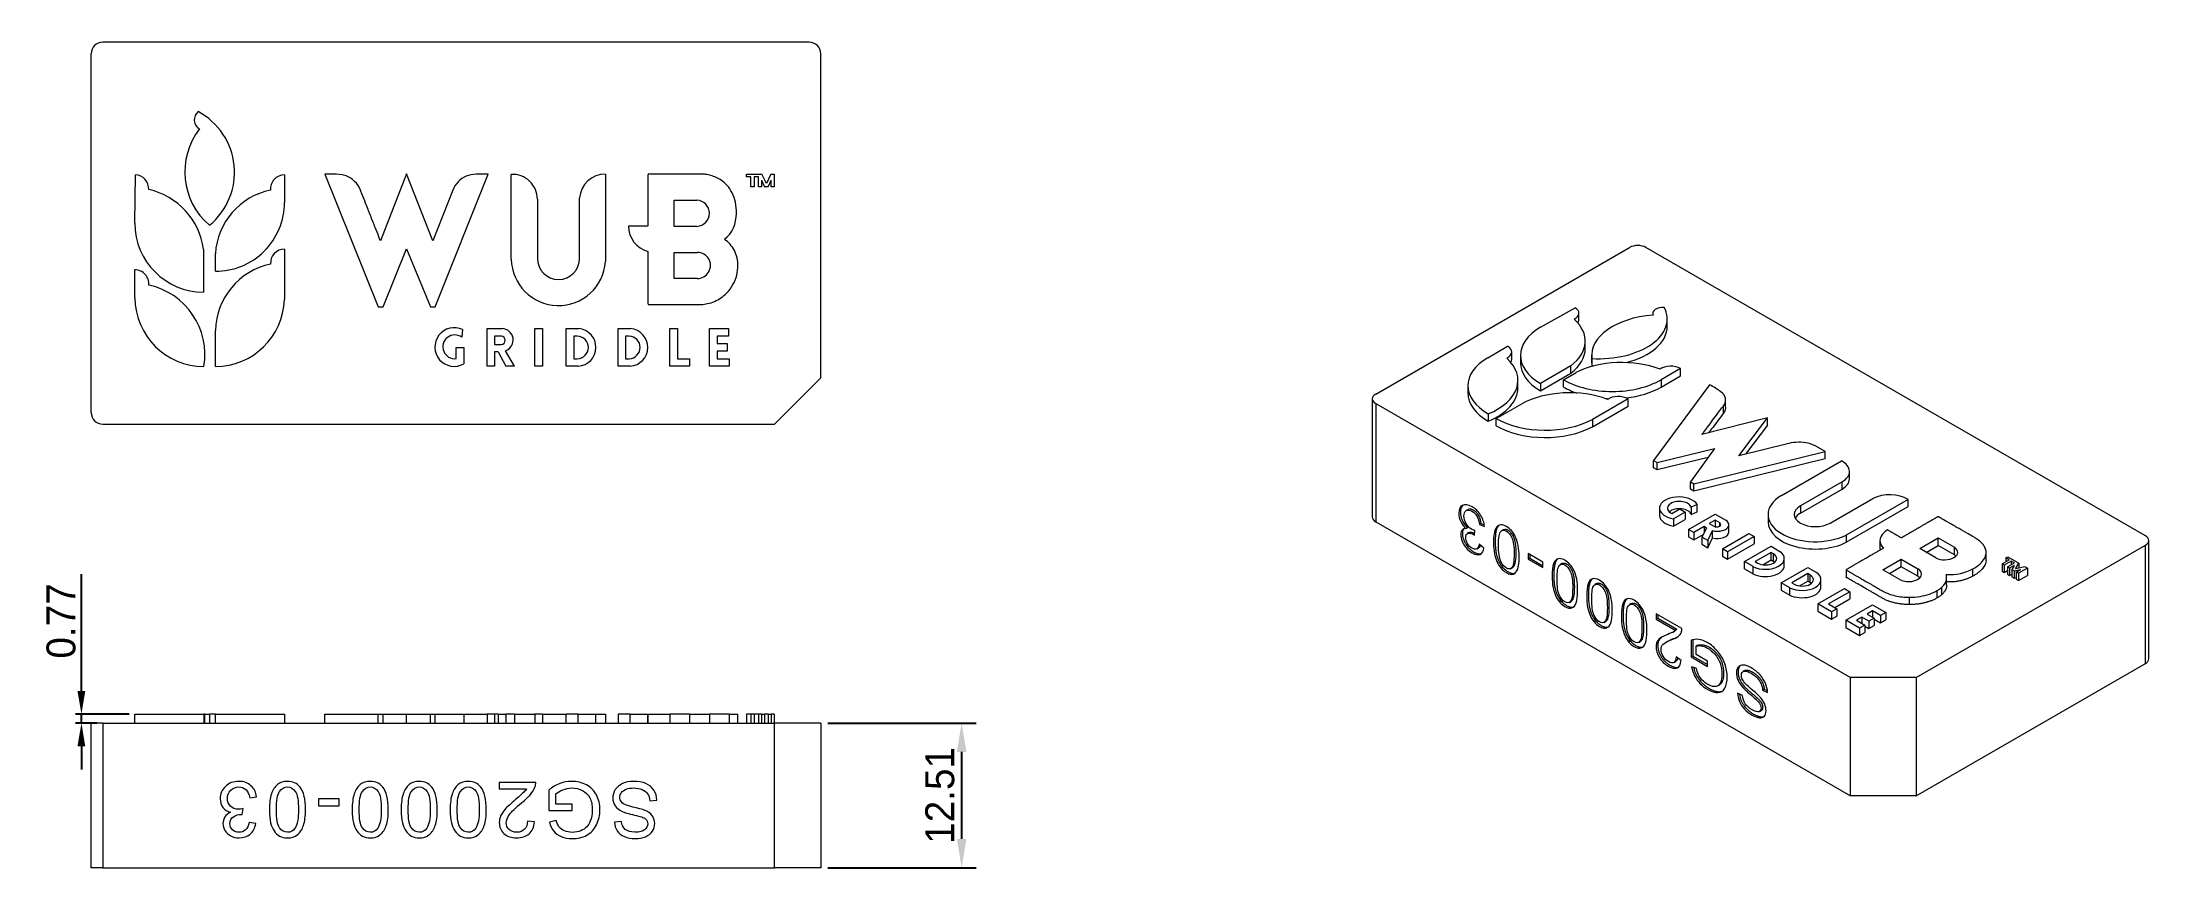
# Model space of a CAD drawing. Header units: millimetres. Extents: x 43 to 225, y 132 to 203.
import ezdxf

# ---------------------------------------------------------------- set-up
doc = ezdxf.new("R2010")
doc.units = ezdxf.units.MM
doc.layers.add('core', color=7, linetype='Continuous', lineweight=20)
doc.layers.add('dim', color=82, linetype='Continuous', lineweight=9)
doc.dimstyles.new('ISO-25', dxfattribs={"dimtxt": 2.5, "dimasz": 2.5, "dimexe": 1.25, "dimexo": 0.625, "dimtad": 1, "dimdsep": 46, "dimtxsty": 'Standard', "dimcen": 2.5, "dimadec": 0, "dimazin": 0, "dimtfac": 1, "dimtmove": 0, "dimatfit": 3, "dimfxl": 0, "dimarcsym": 0})

msp = doc.modelspace()

# ---------------------------------------------------------------- blocks, each defined once
blk = doc.blocks.new('*D4')
at = {"layer": 'Defpoints', "color": 0, "lineweight": 18, "transparency": 16777216}
for p in [(110.29, 144.06), (110.29, 131.55), (122.45, 131.55)]:
    blk.add_point(p, dxfattribs=at)
at = {"layer": 'dim', "color": 0, "lineweight": -2, "transparency": 16777216}
for p, q in [((110.91, 144.06), (123.7, 144.06)), ((122.45, 141.56), (122.45, 134.05)), ((110.91, 131.55), (123.7, 131.55))]:
    blk.add_line(p, q, dxfattribs=at)
at = {"layer": 'dim', "color": 0, "lineweight": 18, "transparency": 16777216}
for points in [[(122.04, 141.56), (122.87, 141.56), (122.45, 144.06)], [(122.04, 134.05), (122.87, 134.05), (122.45, 131.55)]]:
    blk.add_solid(points, dxfattribs=at)
at = {"layer": 'dim', "color": 0, "lineweight": 18, "transparency": 16777216, "insert": (120.58, 137.81), "char_height": 2.5, "attachment_point": 5, "rotation": 90}
blk.add_mtext('12.51', dxfattribs=at)
blk = doc.blocks.new('*D5')
at = {"layer": 'Defpoints', "color": 0, "lineweight": 18, "transparency": 16777216}
for p in [(46.45, 144.83), (48.29, 144.06), (51.06, 144.83)]:
    blk.add_point(p, dxfattribs=at)
at = {"layer": 'dim', "color": 0, "lineweight": -2, "transparency": 16777216}
for p, q in [((46.45, 146.83), (46.45, 156.92)), ((50.56, 144.83), (45.95, 144.83)), ((47.79, 144.06), (45.95, 144.06)), ((46.45, 144.06), (46.45, 144.83)), ((46.45, 142.06), (46.45, 140.06))]:
    blk.add_line(p, q, dxfattribs=at)
at = {"layer": 'dim', "color": 0, "lineweight": 18, "transparency": 16777216}
for points in [[(46.11, 146.83), (46.78, 146.83), (46.45, 144.83)], [(46.11, 142.06), (46.78, 142.06), (46.45, 144.06)]]:
    blk.add_solid(points, dxfattribs=at)
at = {"layer": 'dim', "color": 0, "lineweight": 18, "transparency": 16777216, "insert": (44.7, 152.88), "char_height": 2.5, "attachment_point": 5, "rotation": 90}
blk.add_mtext('0.77', dxfattribs=at)

# ---------------------------------------------------------------- dimensions: what is measured, and where the dimension line sits
at = {"layer": 'dim', "lineweight": 18}
dim = msp.add_linear_dim(base=(46.446, 144.834), p1=(48.285, 144.062), p2=(51.062, 144.834), angle=90, dimstyle='ISO-25', override={"dimasz": 2, "dimexe": 0.49975, "dimexo": 0.49975, "dimgap": 0.49975}, dxfattribs=at)
dim.commit()
dim.dimension.update_dxf_attribs({"geometry": '*D5', "text_midpoint": (44.697, 152.875)})
dim = msp.add_linear_dim(base=(122.452, 131.551), p1=(110.285, 144.062), p2=(110.285, 131.551), angle=90, dimstyle='ISO-25', dxfattribs=at)
dim.commit()
dim.dimension.update_dxf_attribs({"geometry": '*D4', "text_midpoint": (122.452, 137.806), "dimtype": 160})

# ---------------------------------------------------------------- linework, layer by layer
at = {"layer": 'core'}
for p, q in [((109.285, 202.871), (48.285, 202.871)), ((47.285, 170.871), (47.285, 201.871)), ((110.285, 173.871), (110.285, 201.871)), ((51.062, 187.223), (51.114, 191.401)), ((63.976, 191.403), (63.976, 189.026)), ((67.467, 191.46), (72.058, 180.022)), ((74.524, 191.491), (72.266, 185.717)), ((76.781, 185.717), (74.524, 191.491)), ((76.986, 180.022), (81.58, 191.46)), ((81.58, 191.46), (80.525, 191.46)), ((83.569, 184.128), (83.569, 191.449)), ((91.703, 191.456), (91.703, 183.915)), ((103.875, 191.476), (105.21, 191.476)), ((103.875, 191.231), (103.875, 191.476)), ((104.263, 191.231), (103.875, 191.231)), ((104.263, 190.382), (104.263, 191.231)), ((104.917, 191.231), (104.53, 191.231)), ((104.53, 191.231), (104.53, 190.382)), ((104.917, 190.382), (104.917, 191.231)), ((105.592, 190.673), (105.21, 191.476)), ((105.971, 191.476), (105.592, 190.673)), ((105.971, 191.476), (106.266, 191.476)), ((106.266, 191.476), (106.266, 190.382)), ((78.505, 190.085), (76.781, 185.717)), ((85.819, 189.302), (85.819, 184.199)), ((89.469, 184.199), (89.469, 189.414)), ((97.631, 186.96), (97.631, 189.226)), ((97.631, 189.226), (99.593, 189.226)), ((104.53, 190.382), (104.263, 190.382)), ((105.181, 190.382), (104.917, 190.382)), ((105.181, 190.94), (105.444, 190.382)), ((105.181, 190.94), (105.181, 190.382)), ((105.738, 190.382), (105.444, 190.382)), ((105.738, 190.382), (106, 190.94)), ((106, 190.382), (106, 190.94)), ((106.266, 190.382), (106, 190.382)), ((99.593, 186.96), (97.631, 186.96)), ((56.998, 184.984), (56.998, 181.271)), ((58.016, 183.08), (58.016, 184.6)), ((63.976, 184.993), (63.976, 180.646)), ((72.49, 180.022), (74.516, 185.009)), ((74.516, 185.009), (76.577, 180.022)), ((97.631, 182.46), (97.631, 184.71)), ((97.631, 184.71), (99.631, 184.71)), ((158.205, 172.479), (180.125, 185.135)), ((224.673, 160.232), (181.539, 185.135)), ((51.063, 180.775), (51.063, 183.207)), ((99.608, 182.46), (97.631, 182.46)), ((72.058, 180.022), (72.49, 180.022)), ((76.577, 180.022), (76.986, 180.022)), ((172.438, 178.243), (175.429, 179.928)), ((175.746, 178.83), (175.746, 179.461)), ((182.124, 179.429), (182.124, 179.288)), ((183.379, 178.324), (183.379, 178.955)), ((58.016, 174.866), (58.016, 177.971)), ((78.795, 175.532), (78.795, 176.507)), ((78.795, 176.507), (79.455, 176.507)), ((79.364, 178.042), (79.291, 177.382)), ((79.455, 176.507), (79.455, 175.08)), ((81.479, 174.88), (81.479, 178.13)), ((81.479, 178.13), (82.772, 178.13)), ((82.709, 177.481), (82.128, 177.481)), ((82.128, 177.481), (82.128, 176.753)), ((82.128, 176.753), (82.703, 176.753)), ((85.606, 178.13), (86.256, 178.13)), ((85.606, 174.88), (85.606, 178.13)), ((86.256, 178.13), (86.256, 174.88)), ((88.305, 174.88), (88.305, 178.127)), ((88.305, 178.127), (89.393, 178.127)), ((88.955, 177.48), (88.955, 175.53)), ((89.262, 177.48), (88.955, 177.48)), ((92.782, 174.88), (92.782, 178.127)), ((92.782, 178.127), (93.87, 178.127)), ((93.432, 177.48), (93.432, 175.53)), ((93.739, 177.48), (93.432, 177.48)), ((97.259, 174.88), (97.259, 178.13)), ((97.259, 178.13), (97.909, 178.13)), ((97.909, 178.13), (97.909, 175.53)), ((100.689, 174.88), (100.689, 178.13)), ((100.689, 178.13), (102.317, 178.13)), ((101.34, 177.48), (101.34, 176.83)), ((102.317, 177.48), (101.34, 177.48)), ((101.34, 176.83), (102.194, 176.83)), ((102.194, 176.83), (102.194, 176.18)), ((102.317, 178.13), (102.317, 177.48)), ((167.879, 175.611), (169.599, 176.603)), ((176.301, 176.415), (176.301, 177.045)), ((82.129, 174.88), (81.479, 174.88)), ((82.443, 176.121), (82.129, 176.121)), ((82.129, 176.121), (82.129, 174.88)), ((82.443, 176.121), (83.097, 174.88)), ((83.834, 174.88), (83.079, 176.221)), ((83.834, 174.88), (83.097, 174.88)), ((86.256, 174.88), (85.606, 174.88)), ((89.35, 174.88), (88.305, 174.88)), ((88.955, 175.53), (89.262, 175.53)), ((93.827, 174.88), (92.782, 174.88)), ((93.432, 175.53), (93.739, 175.53)), ((98.941, 174.88), (97.259, 174.88)), ((97.909, 175.53), (98.941, 175.53)), ((98.941, 175.53), (98.941, 174.88)), ((102.372, 174.88), (100.689, 174.88)), ((101.34, 176.18), (101.34, 175.53)), ((102.194, 176.18), (101.34, 176.18)), ((101.34, 175.53), (102.372, 175.53)), ((102.372, 175.53), (102.372, 174.88)), ((169.951, 175.477), (169.951, 176.108)), ((170.702, 175.813), (170.702, 175.183)), ((175.052, 174.906), (172.427, 173.39)), ((175.052, 174.275), (175.052, 174.906)), ((176.853, 175.83), (176.853, 175.199)), ((176.874, 175.541), (176.874, 174.911)), ((184.525, 174.678), (182.845, 173.707)), ((184.525, 174.047), (184.525, 174.678)), ((110.285, 173.871), (106.285, 169.871)), ((166.169, 173.197), (166.169, 172.566)), ((170.492, 173.026), (170.492, 173.656)), ((172.427, 172.76), (175.052, 174.275)), ((172.427, 173.39), (172.427, 172.76)), ((174.426, 173.713), (175.501, 174.334)), ((174.426, 173.082), (174.426, 173.713)), ((187.034, 173.276), (182.192, 166.732)), ((182.845, 173.077), (184.525, 174.047)), ((157.912, 172.071), (157.912, 161.856)), ((158.205, 171.663), (158.205, 161.447)), ((158.205, 171.663), (199.217, 147.984)), ((168.618, 170.36), (170.813, 171.627)), ((179.993, 172.061), (176.919, 170.286)), ((176.919, 169.656), (179.993, 171.43)), ((179.993, 171.43), (179.993, 172.061)), ((188.237, 170.828), (188.237, 171.459)), ((188.416, 171.33), (188.416, 171.96)), ((48.285, 169.871), (106.285, 169.871)), ((167.915, 170.762), (167.915, 170.132)), ((168.618, 169.729), (168.618, 170.36)), ((176.919, 170.286), (176.919, 169.656)), ((192.046, 170.408), (186.367, 168.972)), ((189.56, 167.129), (192.046, 170.408)), ((192.046, 169.777), (190.15, 167.277)), ((192.046, 169.777), (192.046, 170.408)), ((182.498, 166.556), (187.457, 167.765)), ((187.457, 167.765), (185.388, 164.887)), ((185.677, 164.72), (197.014, 167.514)), ((193.867, 168.208), (189.56, 167.129)), ((197.014, 167.514), (196.268, 167.945)), ((197.014, 166.884), (197.014, 167.514)), ((182.192, 166.101), (182.192, 166.732)), ((182.192, 166.732), (182.498, 166.556)), ((182.498, 165.925), (182.192, 166.101)), ((186.907, 167), (182.498, 165.925)), ((182.498, 165.925), (182.498, 166.556)), ((197.014, 166.884), (185.677, 164.09)), ((193.235, 163.709), (198.412, 166.698)), ((199.112, 165.15), (199.112, 165.78)), ((185.388, 164.257), (185.388, 164.887)), ((185.388, 164.887), (185.677, 164.72)), ((185.677, 164.09), (185.388, 164.257)), ((185.677, 164.09), (185.677, 164.72)), ((198.485, 164.903), (194.876, 162.82)), ((194.876, 162.189), (198.485, 164.272)), ((198.485, 164.272), (198.485, 164.903)), ((166.166, 162.486), (166.025, 162.405)), ((182.71, 162.624), (182.71, 161.993)), ((183.781, 162.148), (184.471, 162.547)), ((184.937, 162.278), (183.928, 161.695)), ((184.471, 162.547), (184.937, 162.278)), ((184.937, 162.278), (184.937, 161.647)), ((185.218, 160.787), (187.517, 162.114)), ((185.959, 162.941), (185.44, 162.702)), ((185.44, 162.702), (185.44, 162.071)), ((185.44, 162.071), (185.959, 162.311)), ((185.959, 162.311), (185.959, 162.941)), ((187.517, 162.114), (188.431, 161.586)), ((192.085, 162.071), (192.085, 161.441)), ((194.876, 162.82), (194.876, 162.189)), ((197.457, 161.329), (201.145, 163.458)), ((204.169, 163.38), (198.837, 160.301)), ((198.837, 159.671), (204.169, 162.75)), ((204.169, 162.75), (204.169, 163.38)), ((158.205, 161.447), (199.217, 137.769)), ((166.154, 160.94), (166.013, 160.859)), ((166.25, 160.505), (166.108, 160.423)), ((166.73, 160.29), (166.776, 160.684)), ((167.321, 161.286), (167.18, 161.204)), ((167.18, 161.204), (167.595, 161.028)), ((167.321, 161.286), (167.572, 161.18)), ((169.238, 160.754), (169.096, 160.672)), ((183.928, 161.695), (183.928, 161.065)), ((183.928, 161.065), (184.937, 161.647)), ((185.218, 160.787), (185.218, 160.156)), ((185.678, 160.521), (185.218, 160.787)), ((185.218, 160.156), (185.678, 159.891)), ((186.556, 161.028), (185.678, 160.521)), ((185.678, 160.521), (185.678, 159.891)), ((185.678, 159.891), (186.487, 160.358)), ((186.777, 160.9), (186.363, 160.126)), ((186.363, 160.126), (186.363, 159.496)), ((186.883, 159.825), (186.363, 160.126)), ((186.556, 161.028), (186.556, 160.486)), ((186.777, 160.9), (186.556, 161.028)), ((186.883, 159.825), (187.298, 160.681)), ((187.516, 161.583), (187.002, 161.286)), ((187.002, 161.286), (187.408, 161.052)), ((187.298, 160.05), (187.298, 160.681)), ((187.516, 161.583), (187.516, 161.016)), ((187.927, 161.346), (187.516, 161.583)), ((187.927, 161.083), (187.927, 161.346)), ((188.136, 159.102), (190.435, 160.429)), ((190.894, 160.164), (188.596, 158.837)), ((188.701, 160.564), (188.701, 161.195)), ((190.435, 160.429), (190.894, 160.164)), ((190.894, 160.164), (190.894, 159.533)), ((198.837, 160.301), (198.837, 159.671)), ((166.942, 159.1), (167.083, 159.181)), ((167.553, 159.176), (167.138, 159.501)), ((172.65, 157.969), (171.375, 158.705)), ((171.375, 158.705), (171.375, 158.223)), ((171.516, 158.305), (171.375, 158.223)), ((171.516, 158.623), (171.516, 158.305)), ((171.516, 158.305), (172.65, 157.65)), ((186.363, 159.496), (186.883, 159.195)), ((186.883, 159.195), (187.298, 160.05)), ((186.883, 159.825), (186.883, 159.195)), ((188.136, 159.102), (188.136, 158.472)), ((188.596, 158.837), (188.136, 159.102)), ((188.136, 158.472), (188.596, 158.206)), ((188.596, 158.206), (190.894, 159.533)), ((188.596, 158.837), (188.596, 158.206)), ((190.045, 158), (192.341, 159.326)), ((192.343, 158.796), (190.964, 158)), ((192.341, 159.326), (193.11, 158.882)), ((192.343, 158.144), (192.343, 158.796)), ((192.56, 158.671), (192.343, 158.796)), ((193.488, 157.649), (193.488, 158.279)), ((201.744, 159.818), (201.744, 159.188)), ((204.874, 147.984), (224.673, 159.415)), ((205.181, 159.125), (206.783, 160.05)), ((206.569, 158.323), (205.181, 159.125)), ((205.746, 158.799), (206.783, 159.397)), ((206.783, 159.397), (206.783, 160.05)), ((206.783, 160.05), (208.171, 159.248)), ((208.171, 158.596), (206.783, 159.397)), ((208.171, 158.596), (208.171, 159.248)), ((210.911, 158.086), (210.911, 158.717)), ((210.912, 158.137), (210.912, 158.768)), ((212.617, 158.319), (212.79, 158.419)), ((212.617, 158.319), (212.617, 158.002)), ((212.891, 158.161), (212.617, 158.319)), ((212.79, 158.419), (213.734, 157.874)), ((224.673, 149.2), (224.673, 159.415)), ((224.966, 149.608), (224.966, 159.823)), ((169.15, 157.533), (169.008, 157.451)), ((169.874, 157.401), (170.015, 157.483)), ((170.088, 157.541), (169.946, 157.459)), ((171.375, 158.223), (172.65, 157.487)), ((172.65, 157.487), (172.65, 157.969)), ((174.293, 157.835), (174.152, 157.753)), ((190.045, 157.369), (190.045, 158)), ((190.784, 157.573), (190.045, 158)), ((190.045, 157.369), (190.784, 156.943)), ((190.784, 156.943), (190.784, 157.573)), ((190.964, 158), (191.181, 157.875)), ((191.63, 157.732), (192.343, 158.144)), ((192.343, 158.144), (192.56, 158.019)), ((193.211, 156.172), (195.507, 157.498)), ((195.509, 156.968), (194.13, 156.172)), ((195.507, 157.498), (196.276, 157.054)), ((195.509, 156.968), (195.509, 156.316)), ((195.726, 156.843), (195.509, 156.968)), ((196.654, 155.821), (196.654, 156.452)), ((198.829, 157.283), (198.829, 156.653)), ((201.999, 157.288), (203.59, 158.206)), ((203.398, 156.48), (201.999, 157.288)), ((203.59, 157.554), (202.564, 156.961)), ((203.59, 157.554), (203.59, 158.206)), ((203.59, 158.206), (205.005, 157.389)), ((205.005, 156.737), (203.59, 157.554)), ((205.005, 156.737), (205.005, 157.389)), ((207.506, 155.987), (207.506, 156.618)), ((209.765, 156.747), (209.765, 157.378)), ((212.29, 157.814), (212.891, 158.161)), ((212.29, 157.814), (212.29, 157.183)), ((212.479, 157.705), (212.29, 157.814)), ((212.29, 157.183), (212.479, 157.074)), ((213.08, 158.052), (212.479, 157.705)), ((212.479, 157.705), (212.479, 157.074)), ((212.479, 157.074), (212.753, 157.233)), ((212.753, 157.547), (213.354, 157.893)), ((212.753, 157.547), (212.753, 156.916)), ((212.94, 157.439), (212.753, 157.547)), ((212.753, 156.916), (212.94, 156.808)), ((213.335, 157.667), (212.94, 157.439)), ((212.94, 157.439), (212.94, 156.808)), ((212.94, 156.808), (213.125, 156.915)), ((213.08, 158.052), (213.08, 157.735)), ((213.354, 157.893), (213.08, 158.052)), ((213.335, 157.667), (213.125, 157.332)), ((213.125, 157.332), (213.125, 156.701)), ((213.333, 157.212), (213.125, 157.332)), ((213.125, 156.701), (213.333, 156.581)), ((213.333, 157.212), (213.914, 157.332)), ((213.333, 157.212), (213.333, 156.581)), ((213.333, 156.581), (213.519, 156.62)), ((213.436, 157.39), (213.734, 157.874)), ((214.272, 157.563), (213.436, 157.39)), ((213.519, 157.104), (213.914, 157.332)), ((213.519, 157.104), (213.519, 156.474)), ((213.707, 156.996), (213.519, 157.104)), ((213.519, 156.474), (213.707, 156.366)), ((214.48, 157.443), (213.707, 156.996)), ((213.707, 156.996), (213.707, 156.366)), ((213.707, 156.366), (214.48, 156.812)), ((213.734, 157.874), (213.734, 157.452)), ((214.272, 157.563), (214.48, 157.443)), ((214.48, 157.443), (214.48, 156.812)), ((177.285, 156.108), (177.144, 156.026)), ((193.211, 156.172), (193.211, 155.542)), ((193.95, 155.746), (193.211, 156.172)), ((193.211, 155.542), (193.95, 155.115)), ((193.95, 155.115), (193.95, 155.746)), ((194.13, 156.172), (194.347, 156.047)), ((194.796, 155.904), (195.509, 156.316)), ((195.509, 156.316), (195.726, 156.191)), ((196.376, 154.345), (198.675, 155.672)), ((199.134, 155.406), (197.296, 154.345)), ((197.842, 154.029), (199.134, 154.776)), ((198.675, 155.672), (199.134, 155.406)), ((199.134, 155.406), (199.134, 154.776)), ((204.308, 154.29), (204.308, 154.921)), ((206.694, 154.871), (206.694, 155.502)), ((207.1, 155.17), (207.1, 155.8)), ((174.205, 154.614), (174.063, 154.533)), ((174.929, 154.482), (175.07, 154.564)), ((175.143, 154.622), (175.001, 154.54)), ((177.197, 152.887), (177.055, 152.805)), ((177.921, 152.755), (178.062, 152.837)), ((178.135, 152.895), (177.993, 152.813)), ((180.277, 154.38), (180.135, 154.299)), ((182.414, 153.502), (182.414, 153.042)), ((184.648, 152.213), (182.414, 153.502)), ((182.555, 153.124), (182.414, 153.042)), ((182.414, 153.042), (184.071, 152.086)), ((182.555, 153.421), (182.555, 153.124)), ((182.555, 153.124), (184.213, 152.167)), ((196.376, 154.345), (196.376, 153.714)), ((197.566, 153.658), (196.376, 154.345)), ((196.376, 153.714), (197.566, 153.027)), ((197.296, 154.345), (198.025, 153.923)), ((198.025, 153.923), (197.566, 153.658)), ((197.566, 153.658), (197.566, 153.027)), ((197.566, 153.027), (198.025, 153.293)), ((198.025, 153.923), (198.025, 153.293)), ((198.802, 152.944), (201.1, 154.271)), ((198.802, 152.944), (198.802, 152.314)), ((199.992, 152.257), (198.802, 152.944)), ((200.181, 153.21), (199.721, 152.944)), ((199.721, 152.944), (200.451, 152.523)), ((200.181, 153.21), (200.181, 152.679)), ((200.785, 152.861), (200.181, 153.21)), ((201.101, 153.74), (200.641, 153.475)), ((200.641, 153.475), (201.245, 153.126)), ((201.245, 153.126), (200.785, 152.861)), ((200.785, 152.861), (200.785, 152.23)), ((201.1, 154.271), (202.251, 153.607)), ((201.101, 153.74), (201.101, 153.21)), ((201.792, 153.341), (201.101, 153.74)), ((201.245, 153.126), (201.245, 152.496)), ((201.245, 153.026), (201.792, 152.711)), ((202.251, 153.607), (201.792, 153.341)), ((201.792, 153.341), (201.792, 152.711)), ((201.792, 152.711), (202.251, 152.976)), ((202.251, 153.607), (202.251, 152.976)), ((180.189, 151.16), (180.047, 151.078)), ((180.913, 151.028), (181.054, 151.109)), ((181.126, 151.167), (180.985, 151.086)), ((183.401, 151.116), (183.26, 151.034)), ((183.874, 151.914), (184.016, 151.996)), ((184.213, 152.167), (184.071, 152.086)), ((185.436, 151.215), (185.436, 149.767)), ((185.578, 151.249), (185.578, 149.849)), ((198.802, 152.314), (199.992, 151.627)), ((200.451, 152.523), (199.992, 152.257)), ((199.992, 152.257), (199.992, 151.627)), ((199.992, 151.627), (200.451, 151.892)), ((200.451, 152.523), (200.451, 151.892)), ((200.451, 152.423), (200.785, 152.23)), ((200.785, 152.23), (201.245, 152.496)), ((183.962, 149.297), (184.103, 149.378)), ((184.569, 149.469), (184.143, 149.765)), ((185.578, 149.849), (185.436, 149.767)), ((185.436, 149.767), (186.867, 148.943)), ((185.578, 149.849), (186.867, 149.106)), ((186.015, 150.783), (185.874, 150.701)), ((185.874, 149.975), (185.874, 150.701)), ((186.867, 149.401), (185.874, 149.975)), ((186.867, 148.943), (186.867, 149.401)), ((204.874, 137.769), (224.673, 149.2)), ((185.89, 148.812), (185.487, 148.918)), ((190.07, 148.591), (189.928, 148.509)), ((199.217, 137.769), (199.217, 147.984)), ((204.874, 147.984), (199.217, 147.984)), ((204.874, 147.984), (204.874, 137.769)), ((187.73, 147.264), (187.871, 147.345)), ((189.88, 146.427), (189.451, 146.637)), ((191.759, 146.974), (191.618, 146.892)), ((191.618, 146.892), (192.04, 146.691)), ((191.759, 146.974), (192.027, 146.846)), ((48.285, 144.062), (47.285, 144.062)), ((47.285, 131.551), (47.285, 144.062)), ((48.285, 144.062), (106.285, 144.062)), ((48.285, 144.062), (48.285, 131.551)), ((51.063, 144.834), (51.063, 144.834)), ((51.063, 144.834), (57.026, 144.834)), ((51.063, 144.062), (51.063, 144.834)), ((57.109, 144.834), (57.026, 144.834)), ((57.026, 144.834), (57.026, 144.062)), ((57.109, 144.834), (57.509, 144.834)), ((57.109, 144.062), (57.109, 144.834)), ((58.016, 144.834), (57.509, 144.834)), ((57.509, 144.834), (57.509, 144.062)), ((58.016, 144.834), (63.976, 144.834)), ((58.016, 144.062), (58.016, 144.834)), ((63.976, 144.834), (63.976, 144.834)), ((63.976, 144.834), (63.976, 144.062)), ((67.467, 144.062), (67.467, 144.834)), ((67.467, 144.834), (72.058, 144.834)), ((72.058, 144.834), (72.49, 144.834)), ((72.058, 144.062), (72.058, 144.834)), ((72.49, 144.834), (74.516, 144.834)), ((72.49, 144.062), (72.49, 144.834)), ((74.516, 144.834), (76.577, 144.834)), ((74.516, 144.062), (74.516, 144.834)), ((76.577, 144.834), (76.966, 144.834)), ((76.577, 144.062), (76.577, 144.834)), ((76.966, 144.834), (79.455, 144.834)), ((76.966, 144.834), (76.966, 144.062)), ((79.454, 144.834), (81.479, 144.834)), ((79.455, 144.834), (79.455, 144.062)), ((81.479, 144.834), (81.479, 144.834)), ((81.479, 144.834), (81.479, 144.062)), ((82.129, 144.834), (81.479, 144.834)), ((81.479, 144.834), (81.479, 144.062)), ((82.443, 144.834), (82.129, 144.834)), ((82.129, 144.834), (82.129, 144.062)), ((82.443, 144.834), (82.443, 144.062)), ((82.443, 144.834), (83.097, 144.834)), ((83.834, 144.834), (83.097, 144.834)), ((83.097, 144.834), (83.097, 144.062)), ((83.834, 144.834), (85.606, 144.834)), ((83.834, 144.834), (83.834, 144.062)), ((85.606, 144.834), (85.606, 144.062)), ((86.256, 144.834), (85.606, 144.834)), ((86.256, 144.834), (88.305, 144.834)), ((86.256, 144.834), (86.256, 144.062)), ((89.35, 144.834), (88.305, 144.834)), ((88.305, 144.062), (88.305, 144.834)), ((89.35, 144.834), (90.874, 144.834)), ((89.35, 144.062), (89.35, 144.834)), ((90.874, 144.834), (91.703, 144.834)), ((90.874, 144.062), (90.874, 144.834)), ((91.703, 144.834), (91.703, 144.062)), ((92.782, 144.834), (92.782, 144.062)), ((93.827, 144.834), (92.782, 144.834)), ((93.827, 144.062), (93.827, 144.834)), ((93.827, 144.834), (95.351, 144.834)), ((95.351, 144.062), (95.351, 144.834)), ((95.363, 144.834), (95.363, 144.062)), ((97.259, 144.834), (97.259, 144.062)), ((98.941, 144.834), (97.259, 144.834)), ((98.941, 144.834), (98.941, 144.062)), ((102.372, 144.834), (100.689, 144.834)), ((100.689, 144.834), (100.689, 144.062)), ((102.372, 144.834), (102.372, 144.062)), ((103.137, 144.062), (103.137, 144.834)), ((104.263, 144.834), (103.875, 144.834)), ((103.875, 144.834), (103.875, 144.062)), ((104.263, 144.834), (104.263, 144.062)), ((104.53, 144.834), (104.263, 144.834)), ((104.917, 144.834), (104.53, 144.834)), ((104.53, 144.834), (104.53, 144.062)), ((105.181, 144.834), (104.917, 144.834)), ((104.917, 144.834), (104.917, 144.062)), ((105.181, 144.834), (105.444, 144.834)), ((105.181, 144.834), (105.181, 144.062)), ((105.738, 144.834), (105.444, 144.834)), ((105.444, 144.834), (105.444, 144.062)), ((105.738, 144.834), (106, 144.834)), ((105.738, 144.834), (105.738, 144.062)), ((106.266, 144.834), (106, 144.834)), ((106, 144.834), (106, 144.062)), ((106.266, 144.834), (106.266, 144.062)), ((110.285, 144.062), (106.285, 144.062)), ((106.285, 131.551), (106.285, 144.062)), ((110.285, 144.062), (110.285, 131.551)), ((191.346, 145.057), (191.487, 145.139)), ((82.522, 138.939), (82.522, 138.375)), ((85.681, 138.939), (82.522, 138.939)), ((82.522, 138.375), (84.866, 138.375)), ((86.797, 138.274), (86.797, 136.501)), ((60.342, 136.161), (60.407, 136.677)), ((60.978, 137.599), (61.565, 137.677)), ((68.714, 137.505), (66.911, 137.505)), ((66.911, 137.505), (66.911, 136.914)), ((66.911, 136.914), (68.714, 136.914)), ((68.714, 136.914), (68.714, 137.505)), ((86.797, 136.501), (88.82, 136.504)), ((87.415, 137.065), (87.415, 137.955)), ((88.82, 137.065), (87.415, 137.065)), ((88.82, 136.504), (88.82, 137.065)), ((95.539, 137.351), (96.135, 137.403)), ((204.874, 137.769), (199.217, 137.769)), ((61.506, 135.379), (60.919, 135.484)), ((85.57, 135.523), (84.967, 135.584)), ((87.438, 135.653), (86.868, 135.496)), ((93.08, 135.553), (92.474, 135.506)), ((48.285, 131.551), (47.285, 131.551)), ((48.285, 131.551), (106.285, 131.551)), ((110.285, 131.551), (106.285, 131.551))]:
    msp.add_line(p, q, dxfattribs=at)
for centre, radius, start, end in [((48.285, 201.871), 1, 90, 180), ((109.285, 201.871), 1, 0, 90), ((57.102, 196.167), 0.909, 129.35966, 240.33471), ((53.728, 191.631), 5.939, 309.53768, 61.89403), ((61.41, 191.659), 6.038, 141.99258, 229.75296), ((51.066, 190.208), 1.194, 356.48802, 87.70136), ((63.979, 190.202), 1.2, 90.15651, 185.34649), ((83.663, 189.296), 2.155, 0.15299, 92.51833), ((91.639, 189.283), 2.174, 88.31258, 176.55484), ((50.932, 184.159), 6.121, 7.74771, 77.49688), ((63.986, 184.231), 5.981, 101.59245, 176.46641), ((99.533, 188.093), 1.134, 273.06531, 86.93469), ((58.042, 189.014), 5.934, 269.75102, 0.11941), ((57.03, 187.239), 5.967, 180.15326, 269.693), ((95.94, 186.969), 2.249, 180.0337, 255.17564), ((63.978, 183.795), 1.198, 90.11384, 184.77734), ((87.64, 184.188), 4.072, 180.84165, 356.16124), ((87.644, 184.199), 1.825, 180, 0), ((99.64, 183.585), 1.125, 268.38788, 90.42948), ((51.053, 181.983), 1.224, 355.6329, 89.53205), ((64.022, 177.816), 6.008, 101.89218, 178.52428), ((57.029, 180.828), 5.966, 180.50409, 269.97884), ((50.945, 175.87), 6.165, 350.58821, 77.54948), ((58.023, 180.821), 5.955, 269.93241, 358.31464), ((78.637, 176.538), 1.671, 64.20509, 299.28959), ((78.683, 176.553), 1.028, 53.75308, 276.2587), ((82.668, 177.117), 0.366, 275.55209, 83.4891), ((82.746, 177.147), 0.984, 289.78721, 88.5262), ((89.246, 176.505), 0.975, 270.95647, 89.0434), ((89.246, 176.505), 1.628, 273.67068, 84.82733), ((93.723, 176.505), 0.975, 270.95647, 89.0434), ((93.723, 176.505), 1.628, 273.67068, 84.82733), ((48.285, 170.871), 1, 180, 270)]:
    msp.add_arc(centre, radius, start, end, dxfattribs=at)
for centre, major_axis, start_param, end_param in [((180.832, 184.727), (1, 0), 0.7853982, 2.3561945), ((170.18, 177.045), (-6.121, 0), 2.4914175, 3.7087702), ((174.551, 179.461), (-1.194, 0), 2.2948988, 3.886872), ((174.551, 178.83), (-1.194, 0), 2.801196, 3.1415797), ((182.891, 175.83), (-6.038, 0), 4.8344325, 6.3661401), ((177.44, 178.955), (-5.939, 0), 1.4754609, 3.436449), ((177.44, 178.324), (-5.939, 0), 1.989822, 3.1415654), ((183.033, 179.429), (-0.909, 0), 4.6139465, 6.5508265), ((168.726, 176.108), (-1.224, 0), 2.2799742, 3.9188235), ((176.669, 175.813), (-5.967, 0), 5.5004621, 7.0632253), ((172.135, 173.197), (-5.966, 0), 5.5065851, 7.0682141), ((164.327, 173.656), (-6.165, 0), 2.1919278, 3.7096883), ((168.726, 175.477), (-1.224, 0), 2.7676082, 3.1415724), ((176.669, 175.183), (-5.967, 0), 0.0000003, 0.7800399), ((170.18, 176.415), (-6.121, 0), 2.4914175, 3.1415791), ((179.461, 171.746), (-5.981, 0), 4.1293172, 5.4361144), ((182.891, 175.199), (6.038, 0), 3.1415693, 3.2245474), ((177.44, 178.324), (-5.939, 0), 1.4754609, 1.5030372), ((183.679, 174.186), (-1.2, 0), 3.9297225, 5.591101), ((164.327, 173.026), (-6.165, 0), 2.1919278, 3.1415714), ((174.951, 169.112), (-6.008, 0), 4.1345485, 5.472031), ((178.64, 176.125), (-5.934, 0), 0.7810527, 2.3582786), ((178.64, 175.494), (-5.934, 0), 0.7810527, 1.0272231), ((178.64, 175.494), (-5.934, 0), 1.7731771, 2.3582786), ((158.912, 172.071), (1, 0), 2.3561945, 3.9269908), ((172.135, 172.566), (-5.966, 0), 0.0000174, 0.7850288), ((178.64, 175.494), (-5.934, 0), 1.4701525, 1.51742), ((179.147, 171.571), (-1.198, 0), 3.9289776, 5.5811674), ((172.834, 172.788), (-5.955, 0), 0.7842185, 2.3267795), ((172.834, 172.157), (-5.955, 0), 0.7842185, 2.3267795), ((196.957, 165.78), (-2.155, 0), 2.3588647, 3.9709439), ((196.957, 165.15), (-2.155, 0), 2.3588647, 3.1416045), ((202.587, 162.519), (-2.174, 0), 3.8975397, 5.4376577), ((184.381, 162.624), (-1.671, 0), 3.4767848, 7.5797833), ((184.381, 161.993), (1.671, 0), 3.1415795, 4.4381906), ((184.425, 162.611), (1.028, 0), 0.1527701, 4.0362257), ((184.425, 161.981), (-1.028, 0), 3.2943628, 5.7229783), ((196.157, 162.071), (-4.072, 0), 5.5124768, 8.5723808), ((196.167, 162.075), (1.825, 0), 2.3561945, 5.4977871), ((196.167, 161.444), (1.825, 0), 2.3561945, 2.8377912), ((158.912, 161.856), (1, 0), 3.1415923, 3.9269908), ((187.717, 161.195), (-0.984, 0), 1.1307501, 3.9012681), ((187.717, 160.564), (-0.984, 0), 1.1307501, 3.1415839), ((187.641, 161.215), (0.366, 0), 4.023893, 6.9549468), ((196.157, 161.441), (-4.072, 0), 0.0000048, 2.2891955), ((203.992, 159.818), (-2.249, 0), 5.4983753, 6.8098495), ((223.966, 159.823), (1, 0), 5.4977871, 7.0685835), ((191.859, 158.279), (-1.628, 0), 0.8494637, 3.8367106), ((191.859, 158.279), (0.975, 0), 3.9436844, 7.0518876), ((203.992, 159.188), (2.249, 0), 3.1415773, 3.2838725), ((207.327, 158.811), (1.134, 0), 3.9804906, 7.0150837), ((207.327, 158.158), (1.134, 0), 0.5213258, 0.7318984), ((191.859, 157.649), (-1.628, 0), 0.8494637, 3.1415694), ((191.859, 157.627), (0.975, 0), 0.6177179, 0.7687083), ((195.025, 156.452), (-1.628, 0), 0.8494637, 3.8367106), ((195.025, 156.452), (0.975, 0), 3.9436844, 7.0518876), ((204.215, 156.926), (1.125, 0), 3.898854, 7.0760794), ((204.215, 156.274), (1.125, 0), 0.5260574, 0.7928941), ((195.025, 155.821), (-1.628, 0), 0.8494637, 3.1415694), ((195.025, 155.799), (0.975, 0), 0.6177179, 0.7687083), ((223.966, 149.608), (1, 0), 5.4977871, 6.2831856)]:
    msp.add_ellipse(centre, major_axis=major_axis, ratio=0.5773503, start_param=start_param, end_param=end_param, dxfattribs=at)
for points, knots in [([(70.543, 190.085), (70.434, 190.37), (70.067, 190.91), (69.209, 191.447), (68.284, 191.45), (67.71, 191.481), (67.467, 191.46)], [0, 0, 0, 0, 0.2522142, 0.5234881, 0.7988135, 1, 1, 1, 1]), ([(80.525, 191.46), (80.238, 191.455), (79.66, 191.345), (78.929, 190.848), (78.615, 190.35), (78.505, 190.085)], [0, 0, 0, 0, 0.3340249, 0.6659009, 1, 1, 1, 1]), ([(102.182, 190.512), (102.041, 190.659), (101.753, 190.921), (101.27, 191.192), (100.801, 191.359), (100.36, 191.447), (100.014, 191.475), (99.578, 191.476), (98.902, 191.476), (98.176, 191.476), (97.589, 191.476), (97.292, 191.476), (97.035, 191.476), (96.814, 191.476), (96.628, 191.476), (96.472, 191.476), (96.344, 191.476), (96.216, 191.476), (96.097, 191.476), (95.981, 191.476), (95.881, 191.476), (95.774, 191.476), (95.654, 191.479), (95.535, 191.464), (95.392, 191.512), (95.36, 191.394), (95.367, 191.3), (95.364, 191.202), (95.365, 191.1), (95.364, 190.996), (95.365, 190.869), (95.365, 190.747), (95.365, 190.639), (95.365, 190.548), (95.365, 190.451), (95.365, 190.348), (95.365, 190.24), (95.365, 190.127), (95.365, 190.01), (95.365, 189.888), (95.365, 189.764), (95.365, 189.637), (95.365, 189.509), (95.365, 189.38), (95.365, 189.251), (95.365, 189.122), (95.365, 188.995), (95.365, 188.871), (95.365, 188.749), (95.365, 188.631), (95.365, 188.517), (95.365, 188.398), (95.365, 188.274), (95.365, 188.147), (95.365, 188.029), (95.365, 187.918), (95.365, 187.814), (95.365, 187.692), (95.364, 187.557), (95.364, 187.415), (95.363, 187.3), (95.366, 187.2), (95.359, 187.108), (95.397, 186.996), (95.289, 186.961), (95.193, 186.975), (95.076, 186.966), (94.939, 186.967), (94.815, 186.966), (94.702, 186.967), (94.604, 186.968), (94.497, 186.968), (94.379, 186.968), (94.253, 186.968), (94.124, 186.968), (93.984, 186.968), (93.84, 186.968), (93.739, 186.968), (93.692, 186.968)], [0, 0, 0, 0, 0.0462485, 0.087626, 0.124997, 0.1588243, 0.1894681, 0.2036772, 0.2576563, 0.3431115, 0.3685926, 0.3909588, 0.4104089, 0.4270366, 0.4410523, 0.452726, 0.4623516, 0.4702227, 0.4817904, 0.4893653, 0.4965686, 0.5045304, 0.5135891, 0.5235085, 0.5333211, 0.5400418, 0.5462596, 0.5557298, 0.5619427, 0.5693124, 0.5794831, 0.5907208, 0.5970976, 0.6039658, 0.6113064, 0.619094, 0.6272964, 0.6358755, 0.6447877, 0.6539848, 0.6634156, 0.6730254, 0.682757, 0.6925518, 0.70235, 0.712092, 0.7217179, 0.7311693, 0.7403906, 0.7493296, 0.7579386, 0.7662892, 0.7764683, 0.7860499, 0.7950342, 0.803426, 0.8112344, 0.8184718, 0.8312897, 0.8419605, 0.8505986, 0.8573778, 0.8645536, 0.8723763, 0.8788778, 0.8852683, 0.8951233, 0.9051392, 0.9165657, 0.9232737, 0.930675, 0.9387578, 0.9477657, 0.9573912, 0.9673045, 0.9771272, 0.9891625, 1, 1, 1, 1]), ([(72.266, 185.717), (72.219, 185.823), (72.08, 186.204), (71.785, 186.929), (71.405, 187.901), (71.021, 188.872), (70.734, 189.6), (70.585, 189.977), (70.543, 190.085)], [0, 0, 0, 0, 0.0739391, 0.2588274, 0.5, 0.7411726, 0.9260609, 1, 1, 1, 1]), ([(103.011, 188.062), (103.015, 188.388), (102.97, 189.011), (102.677, 189.852), (102.362, 190.319), (102.182, 190.512)], [0, 0, 0, 0, 0.3703783, 0.7004195, 1, 1, 1, 1]), ([(103.059, 184.246), (103.006, 184.462), (102.852, 184.882), (102.479, 185.43), (102.15, 185.721), (101.973, 185.843)], [0, 0, 0, 0, 0.3400046, 0.6722459, 1, 1, 1, 1]), ([(95.365, 184.796), (95.365, 184.754), (95.365, 184.663), (95.365, 184.545), (95.365, 184.438), (95.365, 184.346), (95.365, 184.246), (95.365, 184.137), (95.365, 184.016), (95.365, 183.883), (95.365, 183.736), (95.365, 183.572), (95.365, 183.389), (95.365, 183.182), (95.365, 182.952), (95.365, 182.708), (95.365, 182.465), (95.365, 182.234), (95.365, 182.02), (95.365, 181.822), (95.365, 181.64), (95.365, 181.472), (95.365, 181.316), (95.365, 181.173), (95.365, 181.041), (95.365, 180.92), (95.365, 180.808), (95.364, 180.705), (95.364, 180.583), (95.367, 180.446), (95.358, 180.321), (95.387, 180.174), (95.543, 180.224), (95.657, 180.208), (95.77, 180.211), (95.865, 180.21), (95.968, 180.21), (96.079, 180.211), (96.201, 180.211), (96.333, 180.211), (96.478, 180.211), (96.635, 180.211), (96.808, 180.211), (96.997, 180.21), (97.204, 180.21), (97.433, 180.211), (97.685, 180.211), (97.965, 180.211), (98.275, 180.211), (98.623, 180.211), (99.014, 180.21), (99.461, 180.213), (99.97, 180.201), (100.54, 180.271), (101.126, 180.46), (101.684, 180.768), (102.012, 181.042), (102.162, 181.194)], [0, 0, 0, 0, 0.0107787, 0.0233945, 0.0305943, 0.0384367, 0.0470022, 0.0564056, 0.0667436, 0.0781514, 0.0907734, 0.1047643, 0.1203887, 0.1381156, 0.1581029, 0.1797576, 0.2011164, 0.2210101, 0.2393782, 0.2563542, 0.2720255, 0.2864812, 0.2998121, 0.3121017, 0.3234288, 0.3338667, 0.3434832, 0.3523412, 0.3604985, 0.3749187, 0.3870871, 0.3952184, 0.4063525, 0.4195635, 0.4270491, 0.4351795, 0.4440078, 0.4536007, 0.4640349, 0.475397, 0.4877852, 0.5013118, 0.516106, 0.5323191, 0.5501218, 0.5697136, 0.5913312, 0.6152599, 0.6418511, 0.6715595, 0.7049599, 0.7428855, 0.7869025, 0.8364018, 0.8904159, 0.9449225, 1, 1, 1, 1]), ([(103.137, 183.593), (103.137, 183.704), (103.124, 183.924), (103.085, 184.14), (103.059, 184.246)], [0, 0, 0, 0, 0.5043735, 1, 1, 1, 1]), ([(102.162, 181.194), (102.372, 181.413), (102.74, 181.893), (103.066, 182.724), (103.139, 183.307), (103.137, 183.593)], [0, 0, 0, 0, 0.3436494, 0.6754064, 1, 1, 1, 1]), ([(188.237, 171.459), (188.361, 171.62), (188.484, 171.99), (188.257, 172.56), (187.605, 172.938), (187.221, 173.186), (187.034, 173.276)], [0, 0, 0, 0, 0.2522142, 0.5234881, 0.7988135, 1, 1, 1, 1]), ([(186.367, 168.972), (186.409, 169.034), (186.579, 169.247), (186.883, 169.663), (187.302, 170.215), (187.717, 170.769), (188.029, 171.183), (188.191, 171.398), (188.237, 171.459)], [0, 0, 0, 0, 0.0739391, 0.2588274, 0.5, 0.7411726, 0.9260609, 1, 1, 1, 1]), ([(188.416, 171.33), (188.416, 171.311), (188.416, 171.293), (188.413, 171.253), (188.41, 171.231), (188.4, 171.165), (188.389, 171.122), (188.359, 171.036), (188.341, 170.994), (188.307, 170.931), (188.294, 170.91), (188.267, 170.869), (188.252, 170.849), (188.237, 170.828)], [0, 0, 0, 0, 0.1063445, 0.1063445, 0.2340096, 0.2340096, 0.4893397, 0.4893397, 0.7446699, 0.7446699, 0.8723349, 0.8723349, 1, 1, 1, 1]), ([(188.237, 170.828), (188.081, 170.621), (187.925, 170.414), (187.613, 169.999), (187.458, 169.792), (187.185, 169.43), (187.068, 169.275), (186.952, 169.12)], [0, 0, 0, 0, 0.363959, 0.363959, 0.727918, 0.727918, 1, 1, 1, 1]), ([(196.268, 167.945), (196.061, 168.06), (195.575, 168.251), (194.706, 168.347), (194.132, 168.272), (193.867, 168.208)], [0, 0, 0, 0, 0.3340249, 0.6659009, 1, 1, 1, 1]), ([(167.259, 162.015), (167.063, 162.332), (166.817, 162.576), (166.192, 162.937), (165.92, 162.976), (165.489, 162.751), (165.382, 162.525), (165.382, 161.932), (165.437, 161.69), (165.658, 161.227), (165.813, 161.027), (166.013, 160.859)], [0, 0, 0, 0, 0.2064876, 0.2064876, 0.4352494, 0.4352494, 0.6635529, 0.6635529, 0.8317764, 0.8317764, 1, 1, 1, 1]), ([(165.763, 162.893), (165.76, 162.89), (165.756, 162.887), (165.704, 162.844), (165.661, 162.795), (165.618, 162.72), (165.61, 162.705), (165.595, 162.672), (165.574, 162.623), (165.548, 162.532), (165.535, 162.453), (165.528, 162.39), (165.527, 162.369), (165.524, 162.326), (165.524, 162.304), (165.523, 162.238), (165.524, 162.193), (165.531, 162.101), (165.536, 162.055), (165.547, 161.982), (165.551, 161.958), (165.561, 161.909), (165.578, 161.836), (165.6, 161.762), (165.627, 161.688), (165.636, 161.663), (165.656, 161.613), (165.667, 161.588), (165.701, 161.515), (165.725, 161.467), (165.766, 161.397), (165.787, 161.362), (165.809, 161.328), (165.824, 161.305), (165.832, 161.294), (165.871, 161.238), (165.903, 161.196), (165.971, 161.116), (166.007, 161.078), (166.08, 161.006), (166.117, 160.972), (166.154, 160.94)], [0, 0, 0, 0, 0.0095331, 0.0095331, 0.1333414, 0.1333414, 0.1642935, 0.1642935, 0.1952456, 0.2571498, 0.319054, 0.319054, 0.3500061, 0.3500061, 0.3809582, 0.3809582, 0.4428624, 0.4428624, 0.5047665, 0.5047665, 0.5357186, 0.5357186, 0.5666707, 0.6285749, 0.6285749, 0.659527, 0.659527, 0.6904791, 0.6904791, 0.7523833, 0.7523833, 0.7833354, 0.7988114, 0.7988114, 0.8142875, 0.8142875, 0.8761916, 0.8761916, 0.9380958, 0.9380958, 1, 1, 1, 1]), ([(166.776, 160.684), (166.659, 160.716), (166.562, 160.754), (166.291, 160.911), (166.133, 161.074), (165.884, 161.503), (165.822, 161.721), (165.822, 162.171), (165.889, 162.325), (166.158, 162.483), (166.323, 162.465), (166.683, 162.258), (166.822, 162.117), (167.051, 161.745), (167.132, 161.503), (167.18, 161.204)], [0, 0, 0, 0, 0.0649154, 0.0649154, 0.2232806, 0.2232806, 0.3816458, 0.3816458, 0.5479292, 0.5479292, 0.7152819, 0.7152819, 0.8573458, 0.8573458, 1, 1, 1, 1]), ([(167.321, 161.286), (167.314, 161.33), (167.306, 161.375), (167.288, 161.465), (167.277, 161.51), (167.253, 161.602), (167.239, 161.648), (167.216, 161.718), (167.207, 161.742), (167.189, 161.789), (167.18, 161.812), (167.15, 161.881), (167.127, 161.927), (167.096, 161.983), (167.089, 161.994), (167.076, 162.016), (167.069, 162.027), (167.048, 162.059), (167.005, 162.122), (166.958, 162.181), (166.917, 162.227), (166.908, 162.236), (166.891, 162.254), (166.866, 162.279), (166.823, 162.319), (166.778, 162.355), (166.751, 162.375), (166.733, 162.388), (166.724, 162.394), (166.697, 162.412), (166.679, 162.423), (166.642, 162.444), (166.588, 162.474), (166.535, 162.496), (166.481, 162.513), (166.463, 162.518), (166.429, 162.526), (166.378, 162.535), (166.313, 162.535), (166.268, 162.526), (166.238, 162.518), (166.224, 162.514), (166.196, 162.502), (166.183, 162.496), (166.169, 162.488), (166.168, 162.487), (166.166, 162.486)], [0, 0, 0, 0, 0.0687569, 0.0687569, 0.1375137, 0.1375137, 0.2062706, 0.2062706, 0.240649, 0.240649, 0.2750274, 0.2750274, 0.3437843, 0.3437843, 0.3609735, 0.3609735, 0.3781627, 0.3781627, 0.4125411, 0.481298, 0.481298, 0.4984872, 0.4984872, 0.5156764, 0.5500548, 0.5844333, 0.6016225, 0.6016225, 0.6188117, 0.6188117, 0.6531901, 0.6531901, 0.6875685, 0.7563254, 0.7563254, 0.7907038, 0.7907038, 0.8250823, 0.8938391, 0.9282175, 0.9282175, 0.962596, 0.962596, 0.9969744, 0.9969744, 1, 1, 1, 1]), ([(166.013, 160.859), (165.86, 160.865), (165.744, 160.821), (165.587, 160.637), (165.548, 160.505), (165.548, 160.159), (165.588, 159.968), (165.754, 159.557), (165.871, 159.363), (166.182, 159.002), (166.352, 158.858), (166.804, 158.597), (167.028, 158.556), (167.387, 158.702), (167.502, 158.885), (167.553, 159.176)], [0, 0, 0, 0, 0.1217715, 0.1217715, 0.2433296, 0.2433296, 0.3713613, 0.3713613, 0.4997522, 0.4997522, 0.6284217, 0.6284217, 0.8142108, 0.8142108, 1, 1, 1, 1]), ([(165.832, 160.837), (165.818, 160.824), (165.806, 160.81), (165.773, 160.767), (165.755, 160.737), (165.725, 160.668), (165.714, 160.63), (165.697, 160.55), (165.691, 160.497), (165.689, 160.44), (165.689, 160.417), (165.689, 160.406), (165.69, 160.371), (165.691, 160.347), (165.697, 160.275), (165.707, 160.202), (165.723, 160.126), (165.735, 160.075), (165.742, 160.049), (165.765, 159.971), (165.782, 159.92), (165.822, 159.818), (165.844, 159.767), (165.881, 159.691), (165.894, 159.666), (165.921, 159.616), (165.935, 159.591), (165.978, 159.519), (166.039, 159.426), (166.106, 159.339), (166.159, 159.275), (166.177, 159.254), (166.213, 159.214), (166.268, 159.154), (166.324, 159.099), (166.382, 159.047), (166.402, 159.03), (166.441, 158.997), (166.46, 158.981), (166.519, 158.936), (166.559, 158.908), (166.638, 158.856), (166.678, 158.833), (166.738, 158.8), (166.758, 158.79), (166.797, 158.77), (166.817, 158.761), (166.877, 158.735), (166.916, 158.721), (166.974, 158.703), (167.003, 158.696), (167.031, 158.69), (167.05, 158.686), (167.06, 158.684), (167.107, 158.677), (167.179, 158.672), (167.264, 158.683), (167.312, 158.697), (167.328, 158.702), (167.328, 158.703), (167.329, 158.703)], [0, 0, 0, 0, 0.0256148, 0.0256148, 0.0709108, 0.0709108, 0.1162068, 0.1162068, 0.1615029, 0.1728269, 0.1728269, 0.1841509, 0.1841509, 0.2067989, 0.2067989, 0.2520949, 0.2747429, 0.2747429, 0.2973909, 0.2973909, 0.3426869, 0.3426869, 0.3879829, 0.3879829, 0.4106309, 0.4106309, 0.4332789, 0.4332789, 0.478575, 0.523871, 0.523871, 0.546519, 0.546519, 0.569167, 0.614463, 0.614463, 0.637111, 0.637111, 0.659759, 0.659759, 0.705055, 0.705055, 0.750351, 0.750351, 0.772999, 0.772999, 0.7956471, 0.7956471, 0.8409431, 0.8409431, 0.8635911, 0.8749151, 0.8749151, 0.8862391, 0.8862391, 0.9315351, 0.9768311, 0.9994791, 0.9994791, 1, 1, 1, 1]), ([(167.138, 159.501), (167.107, 159.285), (167.038, 159.149), (166.823, 159.039), (166.689, 159.058), (166.365, 159.245), (166.232, 159.379), (166.026, 159.729), (165.974, 159.904), (165.974, 160.301), (166.044, 160.426), (166.328, 160.474), (166.487, 160.436), (166.68, 160.325), (166.703, 160.31), (166.73, 160.29)], [0, 0, 0, 0, 0.1488014, 0.1488014, 0.2988367, 0.2988367, 0.4496743, 0.4496743, 0.6005119, 0.6005119, 0.7907729, 0.7907729, 0.981319, 0.981319, 1, 1, 1, 1]), ([(166.25, 160.505), (166.259, 160.51), (166.269, 160.515), (166.286, 160.522), (166.292, 160.524), (166.304, 160.527), (166.31, 160.529), (166.322, 160.531), (166.329, 160.532), (166.341, 160.534), (166.373, 160.538), (166.42, 160.54), (166.461, 160.537), (166.489, 160.534), (166.503, 160.532), (166.574, 160.518), (166.633, 160.5), (166.711, 160.465), (166.73, 160.456), (166.748, 160.447)], [0, 0, 0, 0, 0.0748787, 0.0748787, 0.1160208, 0.1160208, 0.1571628, 0.1571628, 0.1983049, 0.1983049, 0.239447, 0.4040154, 0.4862995, 0.4862995, 0.5685837, 0.5685837, 0.8977204, 0.8977204, 1, 1, 1, 1]), ([(170.253, 160.185), (170.067, 160.563), (169.811, 160.846), (169.238, 161.176), (169.033, 161.219), (168.709, 161.098), (168.586, 160.952), (168.424, 160.483), (168.383, 160.137), (168.383, 159.292), (168.408, 158.971), (168.51, 158.456), (168.58, 158.221), (168.758, 157.801), (168.872, 157.615), (169.008, 157.451)], [0, 0, 0, 0, 0.1932093, 0.1932093, 0.3397818, 0.3397818, 0.4858883, 0.4858883, 0.6318388, 0.6318388, 0.7548951, 0.7548951, 0.8774476, 0.8774476, 1, 1, 1, 1]), ([(168.875, 161.16), (168.874, 161.16), (168.857, 161.146), (168.841, 161.13), (168.818, 161.106), (168.81, 161.098), (168.796, 161.081), (168.789, 161.072), (168.754, 161.027), (168.73, 160.987), (168.686, 160.903), (168.667, 160.857), (168.646, 160.798), (168.642, 160.786), (168.634, 160.761), (168.63, 160.749), (168.619, 160.711), (168.612, 160.686), (168.594, 160.608), (168.583, 160.556), (168.566, 160.448), (168.558, 160.393), (168.546, 160.282), (168.541, 160.225), (168.53, 160.054), (168.526, 159.937), (168.524, 159.76), (168.525, 159.7), (168.526, 159.58), (168.528, 159.519), (168.533, 159.397), (168.536, 159.335), (168.542, 159.241), (168.545, 159.21), (168.551, 159.147), (168.554, 159.115), (168.564, 159.02), (168.573, 158.956), (168.588, 158.859), (168.594, 158.827), (168.607, 158.762), (168.614, 158.729), (168.636, 158.63), (168.652, 158.564), (168.68, 158.464), (168.69, 158.43), (168.711, 158.363), (168.722, 158.329), (168.757, 158.228), (168.782, 158.161), (168.838, 158.028), (168.87, 157.962), (168.975, 157.765), (169.057, 157.644), (169.15, 157.533)], [0, 0, 0, 0, 0.0005472, 0.0243437, 0.0243437, 0.0362419, 0.0362419, 0.0481402, 0.0481402, 0.0957332, 0.0957332, 0.1433261, 0.1433261, 0.1552244, 0.1552244, 0.1671226, 0.1671226, 0.1909191, 0.1909191, 0.2385121, 0.2385121, 0.2861051, 0.2861051, 0.3336981, 0.3336981, 0.4288841, 0.4288841, 0.4764771, 0.4764771, 0.5240701, 0.5240701, 0.5716631, 0.5716631, 0.5954596, 0.5954596, 0.6192561, 0.6192561, 0.6668491, 0.6668491, 0.6906456, 0.6906456, 0.714442, 0.714442, 0.762035, 0.762035, 0.7858315, 0.7858315, 0.809628, 0.809628, 0.857221, 0.857221, 0.904814, 0.904814, 1, 1, 1, 1]), ([(169.946, 157.459), (169.832, 157.339), (169.68, 157.333), (169.296, 157.555), (169.135, 157.754), (168.875, 158.326), (168.809, 158.791), (168.809, 160.072), (168.875, 160.459), (169.005, 160.598)], [0, 0, 0, 0, 0.2473158, 0.2473158, 0.4991282, 0.4991282, 0.7501497, 0.7501497, 1, 1, 1, 1]), ([(169.005, 160.598), (169.134, 160.736), (169.294, 160.75), (169.676, 160.53), (169.836, 160.332), (170.096, 159.757), (170.16, 159.293), (170.16, 158.013), (170.089, 157.615), (169.946, 157.459)], [0, 0, 0, 0, 0.2516196, 0.2516196, 0.5021007, 0.5021007, 0.7512444, 0.7512444, 1, 1, 1, 1]), ([(169.008, 157.451), (169.145, 157.288), (169.304, 157.154), (169.731, 156.907), (169.935, 156.865), (170.259, 156.984), (170.382, 157.13), (170.546, 157.598), (170.587, 157.945), (170.587, 159.139), (170.475, 159.733), (170.253, 160.185)], [0, 0, 0, 0, 0.1388626, 0.1388626, 0.3266577, 0.3266577, 0.5138525, 0.5138525, 0.7016453, 0.7016453, 1, 1, 1, 1]), ([(169.238, 160.754), (169.242, 160.756), (169.247, 160.759), (169.258, 160.765), (169.265, 160.768), (169.279, 160.774), (169.286, 160.776), (169.321, 160.788), (169.352, 160.794), (169.392, 160.795), (169.401, 160.795), (169.417, 160.794), (169.443, 160.791), (169.486, 160.783), (169.53, 160.768), (169.557, 160.757), (169.575, 160.748), (169.584, 160.744), (169.612, 160.73), (169.63, 160.72), (169.666, 160.697), (169.684, 160.685), (169.72, 160.659), (169.738, 160.644), (169.774, 160.614), (169.791, 160.597), (169.842, 160.546), (169.875, 160.509), (169.914, 160.459), (169.922, 160.449), (169.937, 160.428), (169.944, 160.418), (169.966, 160.386), (169.979, 160.365), (170.019, 160.3), (170.044, 160.255), (170.078, 160.187), (170.09, 160.164), (170.106, 160.129), (170.111, 160.118), (170.121, 160.094), (170.126, 160.083), (170.14, 160.048), (170.148, 160.024), (170.164, 159.977), (170.171, 159.954), (170.191, 159.884), (170.203, 159.838), (170.223, 159.747), (170.231, 159.702), (170.243, 159.634), (170.246, 159.611), (170.253, 159.566), (170.256, 159.544), (170.264, 159.477), (170.269, 159.433), (170.282, 159.302), (170.288, 159.216), (170.295, 159.087), (170.296, 159.045), (170.299, 158.96), (170.3, 158.917), (170.301, 158.833), (170.302, 158.792), (170.302, 158.708), (170.302, 158.667), (170.3, 158.544), (170.298, 158.462), (170.289, 158.302), (170.283, 158.223), (170.267, 158.068), (170.256, 157.993), (170.234, 157.883), (170.226, 157.848), (170.207, 157.778), (170.197, 157.744), (170.178, 157.694), (170.171, 157.678), (170.157, 157.647), (170.15, 157.632), (170.126, 157.589), (170.108, 157.563), (170.088, 157.541)], [0, 0, 0, 0, 0.0056563, 0.0056563, 0.0138066, 0.0138066, 0.021957, 0.021957, 0.0545584, 0.0545584, 0.0627088, 0.0627088, 0.0708591, 0.0871598, 0.1034606, 0.1116109, 0.1116109, 0.1197613, 0.1197613, 0.136062, 0.136062, 0.1523627, 0.1523627, 0.1686634, 0.1686634, 0.1849641, 0.1849641, 0.2175656, 0.2175656, 0.2257159, 0.2257159, 0.2338663, 0.2338663, 0.250167, 0.250167, 0.2827684, 0.2827684, 0.2990692, 0.2990692, 0.3072195, 0.3072195, 0.3153699, 0.3153699, 0.3316706, 0.3316706, 0.3479713, 0.3479713, 0.3805728, 0.3805728, 0.4131742, 0.4131742, 0.4294749, 0.4294749, 0.4457756, 0.4457756, 0.4783771, 0.4783771, 0.5435799, 0.5435799, 0.5761814, 0.5761814, 0.6087828, 0.6087828, 0.6413842, 0.6413842, 0.6739857, 0.6739857, 0.7391885, 0.7391885, 0.8043914, 0.8043914, 0.8695943, 0.8695943, 0.9021957, 0.9021957, 0.9347971, 0.9347971, 0.9510978, 0.9510978, 0.9673986, 0.9673986, 1, 1, 1, 1]), ([(210.911, 158.717), (210.915, 158.834), (210.897, 159.059), (210.747, 159.367), (210.533, 159.626), (210.284, 159.842), (210.059, 159.995), (209.752, 160.173), (209.273, 160.449), (208.76, 160.746), (208.344, 160.985), (208.135, 161.106), (207.953, 161.211), (207.797, 161.301), (207.665, 161.377), (207.555, 161.441), (207.464, 161.493), (207.374, 161.546), (207.29, 161.594), (207.208, 161.642), (207.137, 161.683), (207.062, 161.726), (206.979, 161.777), (206.884, 161.819), (206.817, 161.897), (206.711, 161.862), (206.649, 161.82), (206.577, 161.781), (206.506, 161.74), (206.432, 161.697), (206.343, 161.645), (206.256, 161.595), (206.18, 161.551), (206.116, 161.514), (206.048, 161.475), (205.975, 161.433), (205.898, 161.389), (205.818, 161.343), (205.735, 161.295), (205.65, 161.245), (205.562, 161.194), (205.472, 161.143), (205.381, 161.09), (205.29, 161.037), (205.199, 160.985), (205.108, 160.932), (205.018, 160.88), (204.93, 160.83), (204.844, 160.78), (204.761, 160.732), (204.68, 160.685), (204.595, 160.636), (204.508, 160.586), (204.419, 160.534), (204.335, 160.486), (204.256, 160.44), (204.183, 160.398), (204.096, 160.348), (204, 160.293), (203.9, 160.236), (203.818, 160.189), (203.749, 160.147), (203.68, 160.112), (203.627, 160.051), (203.526, 160.081), (203.468, 160.126), (203.379, 160.17), (203.282, 160.226), (203.194, 160.277), (203.115, 160.323), (203.047, 160.363), (202.971, 160.407), (202.888, 160.455), (202.799, 160.507), (202.707, 160.56), (202.608, 160.617), (202.506, 160.675), (202.435, 160.716), (202.401, 160.736)], [0, 0, 0, 0, 0.0462485, 0.087626, 0.124997, 0.1588243, 0.1894681, 0.2036772, 0.2576563, 0.3431115, 0.3685926, 0.3909588, 0.4104089, 0.4270366, 0.4410523, 0.452726, 0.4623516, 0.4702227, 0.4817904, 0.4893653, 0.4965686, 0.5045304, 0.5135891, 0.5235085, 0.5333211, 0.5400418, 0.5462596, 0.5557298, 0.5619427, 0.5693124, 0.5794831, 0.5907208, 0.5970976, 0.6039658, 0.6113064, 0.619094, 0.6272964, 0.6358755, 0.6447877, 0.6539848, 0.6634156, 0.6730254, 0.682757, 0.6925518, 0.70235, 0.712092, 0.7217179, 0.7311693, 0.7403906, 0.7493296, 0.7579386, 0.7662892, 0.7764683, 0.7860499, 0.7950342, 0.803426, 0.8112344, 0.8184718, 0.8312897, 0.8419605, 0.8505986, 0.8573778, 0.8645536, 0.8723763, 0.8788778, 0.8852683, 0.8951233, 0.9051392, 0.9165657, 0.9232737, 0.930675, 0.9387578, 0.9477657, 0.9573912, 0.9673045, 0.9771272, 0.9891625, 1, 1, 1, 1]), ([(167.244, 159.418), (167.243, 159.414), (167.241, 159.41), (167.231, 159.378), (167.221, 159.352), (167.203, 159.314), (167.196, 159.302), (167.182, 159.279), (167.175, 159.269), (167.152, 159.238), (167.135, 159.219), (167.111, 159.2), (167.106, 159.196), (167.096, 159.189), (167.09, 159.186), (167.084, 159.182), (167.084, 159.182), (167.083, 159.181)], [0, 0, 0, 0, 0.0411302, 0.0411302, 0.3126115, 0.3126115, 0.4483521, 0.4483521, 0.5840928, 0.5840928, 0.8555741, 0.8555741, 0.9234444, 0.9234444, 0.9913147, 0.9913147, 1, 1, 1, 1]), ([(175.308, 157.267), (175.122, 157.644), (174.867, 157.927), (174.293, 158.258), (174.088, 158.3), (173.764, 158.179), (173.642, 158.033), (173.479, 157.564), (173.439, 157.218), (173.439, 156.374), (173.463, 156.052), (173.566, 155.537), (173.636, 155.303), (173.814, 154.883), (173.927, 154.696), (174.063, 154.533)], [0, 0, 0, 0, 0.1932093, 0.1932093, 0.3397818, 0.3397818, 0.4858883, 0.4858883, 0.6318388, 0.6318388, 0.7548951, 0.7548951, 0.8774476, 0.8774476, 1, 1, 1, 1]), ([(202.048, 159.166), (202.019, 159.149), (201.955, 159.112), (201.871, 159.064), (201.795, 159.02), (201.731, 158.982), (201.66, 158.942), (201.582, 158.897), (201.497, 158.848), (201.403, 158.793), (201.299, 158.733), (201.183, 158.666), (201.054, 158.592), (200.908, 158.507), (200.745, 158.413), (200.573, 158.314), (200.4, 158.214), (200.237, 158.12), (200.086, 158.033), (199.946, 157.952), (199.817, 157.878), (199.698, 157.809), (199.588, 157.745), (199.487, 157.687), (199.394, 157.633), (199.308, 157.584), (199.229, 157.538), (199.156, 157.496), (199.069, 157.447), (198.975, 157.389), (198.879, 157.342), (198.797, 157.27), (198.942, 157.227), (199.011, 157.174), (199.093, 157.128), (199.159, 157.09), (199.233, 157.048), (199.312, 157.002), (199.398, 156.953), (199.491, 156.899), (199.593, 156.84), (199.705, 156.775), (199.827, 156.705), (199.96, 156.628), (200.107, 156.543), (200.269, 156.45), (200.447, 156.347), (200.645, 156.233), (200.864, 156.106), (201.11, 155.964), (201.386, 155.804), (201.704, 155.623), (202.056, 155.41), (202.508, 155.206), (203.057, 155.044), (203.669, 154.942), (204.095, 154.92), (204.308, 154.921)], [0, 0, 0, 0, 0.0107787, 0.0233945, 0.0305943, 0.0384367, 0.0470022, 0.0564056, 0.0667436, 0.0781514, 0.0907734, 0.1047643, 0.1203887, 0.1381156, 0.1581029, 0.1797576, 0.2011164, 0.2210101, 0.2393782, 0.2563542, 0.2720255, 0.2864812, 0.2998121, 0.3121017, 0.3234288, 0.3338667, 0.3434832, 0.3523412, 0.3604985, 0.3749187, 0.3870871, 0.3952184, 0.4063525, 0.4195635, 0.4270491, 0.4351795, 0.4440078, 0.4536007, 0.4640349, 0.475397, 0.4877852, 0.5013118, 0.516106, 0.5323191, 0.5501218, 0.5697136, 0.5913312, 0.6152599, 0.6418511, 0.6715595, 0.7049599, 0.7428855, 0.7869025, 0.8364018, 0.8904159, 0.9449225, 1, 1, 1, 1]), ([(209.765, 157.378), (209.998, 157.509), (210.407, 157.782), (210.794, 158.245), (210.902, 158.564), (210.911, 158.717)], [0, 0, 0, 0, 0.3703783, 0.7004195, 1, 1, 1, 1]), ([(169.15, 157.533), (169.229, 157.438), (169.312, 157.357), (169.421, 157.269), (169.443, 157.253), (169.487, 157.22), (169.51, 157.204), (169.577, 157.16), (169.621, 157.133), (169.71, 157.085), (169.754, 157.063), (169.821, 157.036), (169.843, 157.028), (169.876, 157.016), (169.887, 157.013), (169.908, 157.006), (169.919, 157.003), (169.973, 156.99), (170.036, 156.98), (170.096, 156.98), (170.135, 156.982), (170.154, 156.984), (170.192, 156.991), (170.21, 156.996), (170.231, 157.003), (170.234, 157.004), (170.238, 157.006)], [0, 0, 0, 0, 0.2325717, 0.2325717, 0.2907146, 0.2907146, 0.3488575, 0.3488575, 0.4651434, 0.4651434, 0.5814292, 0.5814292, 0.6395722, 0.6395722, 0.6686436, 0.6686436, 0.6977151, 0.6977151, 0.8140009, 0.8721439, 0.8721439, 0.9302868, 0.9302868, 0.9884297, 0.9884297, 1, 1, 1, 1]), ([(170.088, 157.541), (170.077, 157.53), (170.066, 157.52), (170.043, 157.501), (170.031, 157.492), (170.018, 157.484), (170.016, 157.483), (170.015, 157.483)], [0, 0, 0, 0, 0.4761909, 0.4761909, 0.9523819, 0.9523819, 1, 1, 1, 1]), ([(173.93, 158.241), (173.929, 158.241), (173.912, 158.227), (173.896, 158.212), (173.873, 158.187), (173.866, 158.179), (173.851, 158.162), (173.844, 158.153), (173.81, 158.108), (173.785, 158.069), (173.742, 157.984), (173.723, 157.939), (173.701, 157.879), (173.697, 157.867), (173.689, 157.842), (173.686, 157.83), (173.674, 157.793), (173.668, 157.767), (173.649, 157.69), (173.639, 157.637), (173.621, 157.529), (173.614, 157.474), (173.601, 157.363), (173.596, 157.307), (173.585, 157.135), (173.581, 157.019), (173.58, 156.841), (173.58, 156.781), (173.582, 156.661), (173.583, 156.6), (173.588, 156.478), (173.591, 156.416), (173.598, 156.323), (173.6, 156.291), (173.606, 156.228), (173.609, 156.197), (173.619, 156.101), (173.628, 156.037), (173.644, 155.941), (173.65, 155.908), (173.662, 155.843), (173.669, 155.81), (173.691, 155.712), (173.708, 155.645), (173.736, 155.545), (173.745, 155.512), (173.766, 155.444), (173.777, 155.41), (173.812, 155.309), (173.837, 155.243), (173.894, 155.109), (173.925, 155.043), (174.031, 154.847), (174.112, 154.726), (174.205, 154.614)], [0, 0, 0, 0, 0.0005472, 0.0243437, 0.0243437, 0.0362419, 0.0362419, 0.0481402, 0.0481402, 0.0957332, 0.0957332, 0.1433261, 0.1433261, 0.1552244, 0.1552244, 0.1671226, 0.1671226, 0.1909191, 0.1909191, 0.2385121, 0.2385121, 0.2861051, 0.2861051, 0.3336981, 0.3336981, 0.4288841, 0.4288841, 0.4764771, 0.4764771, 0.5240701, 0.5240701, 0.5716631, 0.5716631, 0.5954596, 0.5954596, 0.6192561, 0.6192561, 0.6668491, 0.6668491, 0.6906456, 0.6906456, 0.714442, 0.714442, 0.762035, 0.762035, 0.7858315, 0.7858315, 0.809628, 0.809628, 0.857221, 0.857221, 0.904814, 0.904814, 1, 1, 1, 1]), ([(175.001, 154.54), (174.887, 154.42), (174.735, 154.414), (174.351, 154.636), (174.19, 154.835), (173.93, 155.407), (173.865, 155.872), (173.865, 157.153), (173.931, 157.541), (174.06, 157.679)], [0, 0, 0, 0, 0.2473158, 0.2473158, 0.4991282, 0.4991282, 0.7501497, 0.7501497, 1, 1, 1, 1]), ([(174.06, 157.679), (174.19, 157.818), (174.35, 157.831), (174.731, 157.611), (174.891, 157.413), (175.151, 156.838), (175.216, 156.375), (175.216, 155.094), (175.144, 154.696), (175.001, 154.54)], [0, 0, 0, 0, 0.2516196, 0.2516196, 0.5021007, 0.5021007, 0.7512444, 0.7512444, 1, 1, 1, 1]), ([(174.063, 154.533), (174.2, 154.369), (174.359, 154.235), (174.786, 153.989), (174.991, 153.946), (175.314, 154.065), (175.437, 154.212), (175.601, 154.679), (175.642, 155.027), (175.642, 156.221), (175.53, 156.814), (175.308, 157.267)], [0, 0, 0, 0, 0.1388626, 0.1388626, 0.3266577, 0.3266577, 0.5138525, 0.5138525, 0.7016453, 0.7016453, 1, 1, 1, 1]), ([(174.293, 157.835), (174.298, 157.838), (174.302, 157.84), (174.314, 157.846), (174.32, 157.849), (174.334, 157.855), (174.341, 157.858), (174.377, 157.87), (174.407, 157.875), (174.448, 157.876), (174.456, 157.876), (174.473, 157.875), (174.498, 157.873), (174.541, 157.864), (174.585, 157.849), (174.612, 157.838), (174.63, 157.83), (174.64, 157.825), (174.667, 157.811), (174.685, 157.801), (174.721, 157.779), (174.739, 157.766), (174.776, 157.74), (174.793, 157.726), (174.829, 157.695), (174.847, 157.679), (174.898, 157.628), (174.93, 157.591), (174.969, 157.54), (174.977, 157.53), (174.992, 157.509), (174.999, 157.499), (175.021, 157.467), (175.035, 157.446), (175.075, 157.381), (175.099, 157.337), (175.134, 157.268), (175.145, 157.245), (175.161, 157.211), (175.166, 157.199), (175.176, 157.176), (175.181, 157.164), (175.195, 157.129), (175.203, 157.105), (175.219, 157.058), (175.226, 157.035), (175.247, 156.966), (175.258, 156.92), (175.278, 156.828), (175.287, 156.783), (175.298, 156.715), (175.302, 156.692), (175.308, 156.648), (175.311, 156.625), (175.32, 156.559), (175.325, 156.515), (175.338, 156.383), (175.344, 156.297), (175.35, 156.168), (175.352, 156.126), (175.354, 156.041), (175.355, 155.999), (175.357, 155.915), (175.357, 155.873), (175.357, 155.79), (175.357, 155.748), (175.355, 155.625), (175.353, 155.544), (175.345, 155.383), (175.339, 155.304), (175.322, 155.15), (175.311, 155.074), (175.289, 154.965), (175.281, 154.929), (175.262, 154.859), (175.252, 154.825), (175.233, 154.776), (175.227, 154.759), (175.213, 154.728), (175.205, 154.713), (175.181, 154.67), (175.163, 154.644), (175.143, 154.622)], [0, 0, 0, 0, 0.0056563, 0.0056563, 0.0138066, 0.0138066, 0.021957, 0.021957, 0.0545584, 0.0545584, 0.0627088, 0.0627088, 0.0708591, 0.0871598, 0.1034606, 0.1116109, 0.1116109, 0.1197613, 0.1197613, 0.136062, 0.136062, 0.1523627, 0.1523627, 0.1686634, 0.1686634, 0.1849641, 0.1849641, 0.2175656, 0.2175656, 0.2257159, 0.2257159, 0.2338663, 0.2338663, 0.250167, 0.250167, 0.2827684, 0.2827684, 0.2990692, 0.2990692, 0.3072195, 0.3072195, 0.3153699, 0.3153699, 0.3316706, 0.3316706, 0.3479713, 0.3479713, 0.3805728, 0.3805728, 0.4131742, 0.4131742, 0.4294749, 0.4294749, 0.4457756, 0.4457756, 0.4783771, 0.4783771, 0.5435799, 0.5435799, 0.5761814, 0.5761814, 0.6087828, 0.6087828, 0.6413842, 0.6413842, 0.6739857, 0.6739857, 0.7391885, 0.7391885, 0.8043914, 0.8043914, 0.8695943, 0.8695943, 0.9021957, 0.9021957, 0.9347971, 0.9347971, 0.9510978, 0.9510978, 0.9673986, 0.9673986, 1, 1, 1, 1]), ([(178.3, 155.539), (178.114, 155.917), (177.858, 156.2), (177.285, 156.53), (177.08, 156.573), (176.756, 156.452), (176.634, 156.306), (176.471, 155.837), (176.43, 155.491), (176.43, 154.646), (176.455, 154.325), (176.557, 153.81), (176.627, 153.575), (176.806, 153.155), (176.919, 152.969), (177.055, 152.805)], [0, 0, 0, 0, 0.1932093, 0.1932093, 0.3397818, 0.3397818, 0.4858883, 0.4858883, 0.6318388, 0.6318388, 0.7548951, 0.7548951, 0.8774476, 0.8774476, 1, 1, 1, 1]), ([(176.922, 156.514), (176.921, 156.514), (176.904, 156.5), (176.888, 156.484), (176.865, 156.46), (176.857, 156.452), (176.843, 156.435), (176.836, 156.426), (176.801, 156.381), (176.777, 156.341), (176.734, 156.257), (176.714, 156.211), (176.693, 156.152), (176.689, 156.14), (176.681, 156.115), (176.677, 156.103), (176.666, 156.065), (176.66, 156.04), (176.641, 155.962), (176.63, 155.91), (176.613, 155.802), (176.605, 155.747), (176.593, 155.636), (176.588, 155.579), (176.577, 155.408), (176.573, 155.291), (176.572, 155.114), (176.572, 155.054), (176.573, 154.934), (176.575, 154.873), (176.58, 154.751), (176.583, 154.689), (176.59, 154.595), (176.592, 154.564), (176.598, 154.501), (176.601, 154.469), (176.611, 154.374), (176.62, 154.31), (176.636, 154.213), (176.641, 154.181), (176.654, 154.116), (176.661, 154.083), (176.683, 153.984), (176.7, 153.918), (176.727, 153.818), (176.737, 153.784), (176.758, 153.717), (176.769, 153.683), (176.804, 153.582), (176.829, 153.515), (176.885, 153.382), (176.917, 153.316), (177.022, 153.119), (177.104, 152.998), (177.197, 152.887)], [0, 0, 0, 0, 0.0005472, 0.0243437, 0.0243437, 0.0362419, 0.0362419, 0.0481402, 0.0481402, 0.0957332, 0.0957332, 0.1433261, 0.1433261, 0.1552244, 0.1552244, 0.1671226, 0.1671226, 0.1909191, 0.1909191, 0.2385121, 0.2385121, 0.2861051, 0.2861051, 0.3336981, 0.3336981, 0.4288841, 0.4288841, 0.4764771, 0.4764771, 0.5240701, 0.5240701, 0.5716631, 0.5716631, 0.5954596, 0.5954596, 0.6192561, 0.6192561, 0.6668491, 0.6668491, 0.6906456, 0.6906456, 0.714442, 0.714442, 0.762035, 0.762035, 0.7858315, 0.7858315, 0.809628, 0.809628, 0.857221, 0.857221, 0.904814, 0.904814, 1, 1, 1, 1]), ([(204.308, 154.29), (204.19, 154.29), (204.072, 154.293), (203.835, 154.307), (203.716, 154.317), (203.566, 154.335), (203.536, 154.339), (203.476, 154.347), (203.387, 154.361), (203.3, 154.376), (203.127, 154.409), (203.014, 154.435), (202.793, 154.493), (202.686, 154.526), (202.554, 154.572), (202.528, 154.581), (202.477, 154.6), (202.4, 154.63), (202.278, 154.681), (202.184, 154.725), (202.092, 154.771), (202.047, 154.794), (201.916, 154.865), (201.831, 154.915), (201.705, 154.99), (201.663, 155.015), (201.578, 155.064), (201.535, 155.089), (201.45, 155.138), (201.407, 155.162), (201.321, 155.211), (201.279, 155.236), (201.151, 155.31), (201.066, 155.359), (200.895, 155.457), (200.81, 155.507), (200.384, 155.753), (200.043, 155.95), (199.617, 156.196), (199.532, 156.245), (199.404, 156.319), (199.361, 156.343), (199.297, 156.38), (199.276, 156.392), (199.233, 156.417), (199.212, 156.429), (199.169, 156.454), (199.148, 156.466), (199.116, 156.485), (199.105, 156.491), (199.084, 156.503), (199.073, 156.509), (199.051, 156.521), (199.041, 156.527), (199.02, 156.54), (199.01, 156.547), (198.99, 156.56), (198.98, 156.566), (198.959, 156.579), (198.943, 156.588), (198.925, 156.596), (198.913, 156.601), (198.906, 156.604), (198.887, 156.611), (198.875, 156.616), (198.857, 156.624), (198.852, 156.627), (198.841, 156.634), (198.837, 156.637), (198.832, 156.643), (198.83, 156.645), (198.829, 156.649), (198.829, 156.651), (198.829, 156.653)], [0, 0, 0, 0, 0.0514655, 0.0514655, 0.102931, 0.102931, 0.1157973, 0.1157973, 0.1286637, 0.1543964, 0.1543964, 0.2058619, 0.2058619, 0.2573274, 0.2573274, 0.2701938, 0.2701938, 0.2830601, 0.3087929, 0.3345256, 0.3345256, 0.3602583, 0.3602583, 0.4117238, 0.4117238, 0.4374566, 0.4374566, 0.4631893, 0.4631893, 0.488922, 0.488922, 0.5146548, 0.5146548, 0.5661202, 0.5661202, 0.6175857, 0.6175857, 0.8234476, 0.8234476, 0.8749131, 0.8749131, 0.9006458, 0.9006458, 0.9135122, 0.9135122, 0.9263786, 0.9263786, 0.9392449, 0.9392449, 0.9456781, 0.9456781, 0.9521113, 0.9521113, 0.9585445, 0.9585445, 0.9649777, 0.9649777, 0.9714109, 0.9714109, 0.9778441, 0.9810606, 0.9810606, 0.9842772, 0.9842772, 0.9907104, 0.9907104, 0.993927, 0.993927, 0.9971436, 0.9971436, 0.9987519, 0.9987519, 1, 1, 1, 1]), ([(207.1, 155.8), (207.216, 155.911), (207.403, 156.144), (207.528, 156.521), (207.501, 156.774), (207.462, 156.896)], [0, 0, 0, 0, 0.3400046, 0.6722459, 1, 1, 1, 1]), ([(209.765, 156.747), (209.726, 156.726), (209.686, 156.706), (209.606, 156.666), (209.565, 156.646), (209.44, 156.589), (209.354, 156.554), (209.178, 156.487), (209.087, 156.455), (208.901, 156.398), (208.805, 156.372), (208.657, 156.338), (208.607, 156.327), (208.506, 156.308), (208.456, 156.299), (208.303, 156.275), (208.199, 156.263), (208.068, 156.254), (208.041, 156.252), (207.988, 156.25), (207.962, 156.248), (207.881, 156.246), (207.828, 156.246), (207.685, 156.248), (207.595, 156.253), (207.506, 156.261)], [0, 0, 0, 0, 0.0636233, 0.0636233, 0.1272467, 0.1272467, 0.2544934, 0.2544934, 0.3817401, 0.3817401, 0.5089868, 0.5089868, 0.5726101, 0.5726101, 0.6362335, 0.6362335, 0.7634802, 0.7634802, 0.7952918, 0.7952918, 0.8271035, 0.8271035, 0.8907269, 0.8907269, 1, 1, 1, 1]), ([(210.911, 158.086), (210.907, 158.023), (210.896, 157.959), (210.87, 157.865), (210.859, 157.834), (210.841, 157.787), (210.835, 157.771), (210.821, 157.74), (210.814, 157.724), (210.777, 157.647), (210.741, 157.587), (210.661, 157.469), (210.57, 157.353), (210.46, 157.243), (210.37, 157.162), (210.339, 157.135), (210.275, 157.083), (210.242, 157.057), (210.14, 156.981), (210.069, 156.933), (209.921, 156.838), (209.844, 156.792), (209.765, 156.747)], [0, 0, 0, 0, 0.125, 0.125, 0.1875, 0.1875, 0.21875, 0.21875, 0.25, 0.25, 0.375, 0.375, 0.5, 0.625, 0.625, 0.6875, 0.6875, 0.75, 0.75, 0.875, 0.875, 1, 1, 1, 1]), ([(177.993, 152.813), (177.879, 152.693), (177.727, 152.687), (177.343, 152.909), (177.182, 153.108), (176.922, 153.68), (176.857, 154.145), (176.857, 155.426), (176.923, 155.813), (177.052, 155.952)], [0, 0, 0, 0, 0.2473158, 0.2473158, 0.4991282, 0.4991282, 0.7501497, 0.7501497, 1, 1, 1, 1]), ([(177.052, 155.952), (177.182, 156.09), (177.341, 156.104), (177.723, 155.884), (177.883, 155.686), (178.143, 155.111), (178.208, 154.647), (178.208, 153.367), (178.136, 152.969), (177.993, 152.813)], [0, 0, 0, 0, 0.2516196, 0.2516196, 0.5021007, 0.5021007, 0.7512444, 0.7512444, 1, 1, 1, 1]), ([(177.055, 152.805), (177.192, 152.642), (177.351, 152.508), (177.778, 152.261), (177.982, 152.219), (178.306, 152.338), (178.429, 152.484), (178.593, 152.952), (178.634, 153.299), (178.634, 154.493), (178.522, 155.087), (178.3, 155.539)], [0, 0, 0, 0, 0.1388626, 0.1388626, 0.3266577, 0.3266577, 0.5138525, 0.5138525, 0.7016453, 0.7016453, 1, 1, 1, 1]), ([(177.285, 156.108), (177.29, 156.11), (177.294, 156.113), (177.305, 156.119), (177.312, 156.122), (177.326, 156.128), (177.333, 156.13), (177.369, 156.142), (177.399, 156.148), (177.439, 156.149), (177.448, 156.149), (177.464, 156.148), (177.49, 156.145), (177.533, 156.137), (177.577, 156.122), (177.604, 156.111), (177.622, 156.102), (177.631, 156.098), (177.659, 156.084), (177.677, 156.074), (177.713, 156.051), (177.731, 156.039), (177.767, 156.013), (177.785, 155.998), (177.821, 155.968), (177.838, 155.951), (177.89, 155.9), (177.922, 155.863), (177.961, 155.813), (177.969, 155.803), (177.984, 155.782), (177.991, 155.771), (178.013, 155.74), (178.027, 155.719), (178.067, 155.654), (178.091, 155.609), (178.126, 155.541), (178.137, 155.518), (178.153, 155.483), (178.158, 155.472), (178.168, 155.448), (178.173, 155.437), (178.187, 155.401), (178.195, 155.378), (178.211, 155.331), (178.218, 155.308), (178.238, 155.238), (178.25, 155.192), (178.27, 155.101), (178.278, 155.055), (178.29, 154.988), (178.293, 154.965), (178.3, 154.92), (178.303, 154.898), (178.312, 154.831), (178.317, 154.787), (178.329, 154.656), (178.335, 154.569), (178.342, 154.441), (178.344, 154.398), (178.346, 154.314), (178.347, 154.271), (178.349, 154.187), (178.349, 154.146), (178.349, 154.062), (178.349, 154.021), (178.347, 153.898), (178.345, 153.816), (178.336, 153.656), (178.33, 153.577), (178.314, 153.422), (178.303, 153.347), (178.281, 153.237), (178.273, 153.202), (178.254, 153.132), (178.244, 153.098), (178.225, 153.048), (178.218, 153.032), (178.204, 153.001), (178.197, 152.986), (178.173, 152.943), (178.155, 152.917), (178.135, 152.895)], [0, 0, 0, 0, 0.0056563, 0.0056563, 0.0138066, 0.0138066, 0.021957, 0.021957, 0.0545584, 0.0545584, 0.0627088, 0.0627088, 0.0708591, 0.0871598, 0.1034606, 0.1116109, 0.1116109, 0.1197613, 0.1197613, 0.136062, 0.136062, 0.1523627, 0.1523627, 0.1686634, 0.1686634, 0.1849641, 0.1849641, 0.2175656, 0.2175656, 0.2257159, 0.2257159, 0.2338663, 0.2338663, 0.250167, 0.250167, 0.2827684, 0.2827684, 0.2990692, 0.2990692, 0.3072195, 0.3072195, 0.3153699, 0.3153699, 0.3316706, 0.3316706, 0.3479713, 0.3479713, 0.3805728, 0.3805728, 0.4131742, 0.4131742, 0.4294749, 0.4294749, 0.4457756, 0.4457756, 0.4783771, 0.4783771, 0.5435799, 0.5435799, 0.5761814, 0.5761814, 0.6087828, 0.6087828, 0.6413842, 0.6413842, 0.6739857, 0.6739857, 0.7391885, 0.7391885, 0.8043914, 0.8043914, 0.8695943, 0.8695943, 0.9021957, 0.9021957, 0.9347971, 0.9347971, 0.9510978, 0.9510978, 0.9673986, 0.9673986, 1, 1, 1, 1]), ([(181.292, 153.812), (181.106, 154.19), (180.85, 154.472), (180.277, 154.803), (180.072, 154.845), (179.748, 154.724), (179.625, 154.579), (179.463, 154.109), (179.422, 153.764), (179.422, 152.919), (179.447, 152.597), (179.549, 152.082), (179.619, 151.848), (179.797, 151.428), (179.911, 151.241), (180.047, 151.078)], [0, 0, 0, 0, 0.1932093, 0.1932093, 0.3397818, 0.3397818, 0.4858883, 0.4858883, 0.6318388, 0.6318388, 0.7548951, 0.7548951, 0.8774476, 0.8774476, 1, 1, 1, 1]), ([(179.914, 154.787), (179.913, 154.786), (179.896, 154.772), (179.88, 154.757), (179.857, 154.733), (179.849, 154.724), (179.835, 154.707), (179.828, 154.699), (179.793, 154.653), (179.769, 154.614), (179.725, 154.529), (179.706, 154.484), (179.685, 154.424), (179.681, 154.412), (179.673, 154.388), (179.669, 154.375), (179.658, 154.338), (179.651, 154.312), (179.633, 154.235), (179.622, 154.182), (179.605, 154.075), (179.597, 154.02), (179.585, 153.908), (179.58, 153.852), (179.569, 153.681), (179.565, 153.564), (179.563, 153.386), (179.564, 153.326), (179.565, 153.206), (179.567, 153.146), (179.572, 153.023), (179.575, 152.962), (179.581, 152.868), (179.584, 152.837), (179.589, 152.774), (179.593, 152.742), (179.603, 152.647), (179.612, 152.583), (179.627, 152.486), (179.633, 152.453), (179.646, 152.388), (179.653, 152.355), (179.675, 152.257), (179.691, 152.191), (179.719, 152.09), (179.729, 152.057), (179.75, 151.989), (179.761, 151.956), (179.795, 151.855), (179.821, 151.788), (179.877, 151.655), (179.909, 151.589), (180.014, 151.392), (180.096, 151.271), (180.189, 151.16)], [0, 0, 0, 0, 0.0005472, 0.0243437, 0.0243437, 0.0362419, 0.0362419, 0.0481402, 0.0481402, 0.0957332, 0.0957332, 0.1433261, 0.1433261, 0.1552244, 0.1552244, 0.1671226, 0.1671226, 0.1909191, 0.1909191, 0.2385121, 0.2385121, 0.2861051, 0.2861051, 0.3336981, 0.3336981, 0.4288841, 0.4288841, 0.4764771, 0.4764771, 0.5240701, 0.5240701, 0.5716631, 0.5716631, 0.5954596, 0.5954596, 0.6192561, 0.6192561, 0.6668491, 0.6668491, 0.6906456, 0.6906456, 0.714442, 0.714442, 0.762035, 0.762035, 0.7858315, 0.7858315, 0.809628, 0.809628, 0.857221, 0.857221, 0.904814, 0.904814, 1, 1, 1, 1]), ([(204.308, 154.921), (204.611, 154.924), (205.211, 154.97), (206.029, 155.177), (206.492, 155.384), (206.694, 155.502)], [0, 0, 0, 0, 0.3436494, 0.6754064, 1, 1, 1, 1]), ([(206.694, 154.871), (206.616, 154.826), (206.534, 154.783), (206.364, 154.701), (206.275, 154.663), (206.093, 154.592), (205.999, 154.559), (205.877, 154.52), (205.852, 154.513), (205.803, 154.498), (205.778, 154.491), (205.703, 154.47), (205.652, 154.457), (205.499, 154.419), (205.395, 154.397), (205.185, 154.36), (205.079, 154.344), (204.916, 154.325), (204.862, 154.319), (204.752, 154.31), (204.697, 154.306), (204.531, 154.295), (204.419, 154.291), (204.308, 154.29)], [0, 0, 0, 0, 0.125, 0.125, 0.25, 0.25, 0.375, 0.375, 0.40625, 0.40625, 0.4375, 0.4375, 0.5, 0.5, 0.625, 0.625, 0.75, 0.75, 0.8125, 0.8125, 0.875, 0.875, 1, 1, 1, 1]), ([(206.694, 155.502), (206.772, 155.547), (206.918, 155.642), (207.044, 155.746), (207.1, 155.8)], [0, 0, 0, 0, 0.5043735, 1, 1, 1, 1]), ([(207.1, 155.17), (207.072, 155.142), (207.042, 155.116), (206.979, 155.064), (206.947, 155.038), (206.845, 154.964), (206.772, 154.916), (206.694, 154.871)], [0, 0, 0, 0, 0.25, 0.25, 0.5, 0.5, 1, 1, 1, 1]), ([(207.506, 155.987), (207.506, 155.986), (207.506, 155.984), (207.506, 155.959), (207.505, 155.935), (207.501, 155.887), (207.497, 155.863), (207.485, 155.792), (207.473, 155.744), (207.425, 155.603), (207.379, 155.512), (207.289, 155.38), (207.256, 155.337), (207.201, 155.274), (207.182, 155.253), (207.142, 155.211), (207.122, 155.19), (207.1, 155.17)], [0, 0, 0, 0, 0.0057166, 0.0057166, 0.0885735, 0.0885735, 0.1714305, 0.1714305, 0.3371444, 0.3371444, 0.6685722, 0.6685722, 0.8342861, 0.8342861, 0.917143, 0.917143, 1, 1, 1, 1]), ([(174.205, 154.614), (174.284, 154.52), (174.367, 154.439), (174.476, 154.351), (174.498, 154.334), (174.542, 154.301), (174.565, 154.286), (174.632, 154.241), (174.676, 154.215), (174.765, 154.166), (174.81, 154.145), (174.876, 154.117), (174.898, 154.109), (174.931, 154.098), (174.942, 154.094), (174.964, 154.088), (174.975, 154.085), (175.029, 154.071), (175.091, 154.061), (175.151, 154.061), (175.19, 154.063), (175.209, 154.066), (175.247, 154.073), (175.265, 154.078), (175.286, 154.085), (175.29, 154.086), (175.293, 154.087)], [0, 0, 0, 0, 0.2325717, 0.2325717, 0.2907146, 0.2907146, 0.3488575, 0.3488575, 0.4651434, 0.4651434, 0.5814292, 0.5814292, 0.6395722, 0.6395722, 0.6686436, 0.6686436, 0.6977151, 0.6977151, 0.8140009, 0.8721439, 0.8721439, 0.9302868, 0.9302868, 0.9884297, 0.9884297, 1, 1, 1, 1]), ([(175.143, 154.622), (175.132, 154.611), (175.122, 154.601), (175.099, 154.582), (175.087, 154.574), (175.073, 154.566), (175.072, 154.565), (175.07, 154.564)], [0, 0, 0, 0, 0.4761909, 0.4761909, 0.9523819, 0.9523819, 1, 1, 1, 1]), ([(177.197, 152.887), (177.276, 152.792), (177.359, 152.711), (177.468, 152.623), (177.49, 152.607), (177.534, 152.574), (177.557, 152.558), (177.624, 152.514), (177.668, 152.487), (177.757, 152.439), (177.801, 152.417), (177.868, 152.39), (177.89, 152.382), (177.923, 152.37), (177.934, 152.367), (177.956, 152.36), (177.966, 152.357), (178.02, 152.344), (178.083, 152.334), (178.143, 152.334), (178.182, 152.336), (178.201, 152.338), (178.239, 152.345), (178.257, 152.35), (178.278, 152.357), (178.282, 152.358), (178.285, 152.36)], [0, 0, 0, 0, 0.2325717, 0.2325717, 0.2907146, 0.2907146, 0.3488575, 0.3488575, 0.4651434, 0.4651434, 0.5814292, 0.5814292, 0.6395722, 0.6395722, 0.6686436, 0.6686436, 0.6977151, 0.6977151, 0.8140009, 0.8721439, 0.8721439, 0.9302868, 0.9302868, 0.9884297, 0.9884297, 1, 1, 1, 1]), ([(178.135, 152.895), (178.124, 152.884), (178.113, 152.874), (178.091, 152.855), (178.079, 152.846), (178.065, 152.838), (178.064, 152.837), (178.062, 152.837)], [0, 0, 0, 0, 0.4761909, 0.4761909, 0.9523819, 0.9523819, 1, 1, 1, 1]), ([(180.985, 151.086), (180.871, 150.966), (180.719, 150.96), (180.335, 151.181), (180.174, 151.381), (179.914, 151.952), (179.848, 152.418), (179.848, 153.698), (179.914, 154.086), (180.044, 154.224)], [0, 0, 0, 0, 0.2473158, 0.2473158, 0.4991282, 0.4991282, 0.7501497, 0.7501497, 1, 1, 1, 1]), ([(180.044, 154.224), (180.173, 154.363), (180.333, 154.376), (180.715, 154.156), (180.875, 153.958), (181.135, 153.384), (181.199, 152.92), (181.199, 151.64), (181.128, 151.242), (180.985, 151.086)], [0, 0, 0, 0, 0.2516196, 0.2516196, 0.5021007, 0.5021007, 0.7512444, 0.7512444, 1, 1, 1, 1]), ([(180.047, 151.078), (180.184, 150.914), (180.343, 150.781), (180.77, 150.534), (180.974, 150.491), (181.298, 150.61), (181.421, 150.757), (181.585, 151.224), (181.626, 151.572), (181.626, 152.766), (181.514, 153.359), (181.292, 153.812)], [0, 0, 0, 0, 0.1388626, 0.1388626, 0.3266577, 0.3266577, 0.5138525, 0.5138525, 0.7016453, 0.7016453, 1, 1, 1, 1]), ([(180.277, 154.38), (180.281, 154.383), (180.286, 154.385), (180.297, 154.391), (180.304, 154.394), (180.318, 154.4), (180.325, 154.403), (180.36, 154.415), (180.391, 154.421), (180.431, 154.421), (180.44, 154.421), (180.456, 154.42), (180.482, 154.418), (180.525, 154.409), (180.569, 154.395), (180.596, 154.383), (180.614, 154.375), (180.623, 154.371), (180.651, 154.357), (180.669, 154.346), (180.705, 154.324), (180.723, 154.312), (180.759, 154.285), (180.777, 154.271), (180.813, 154.24), (180.83, 154.224), (180.881, 154.173), (180.914, 154.136), (180.953, 154.085), (180.961, 154.075), (180.976, 154.055), (180.983, 154.044), (181.005, 154.013), (181.018, 153.991), (181.058, 153.926), (181.083, 153.882), (181.117, 153.814), (181.129, 153.791), (181.145, 153.756), (181.15, 153.744), (181.16, 153.721), (181.165, 153.709), (181.179, 153.674), (181.187, 153.651), (181.203, 153.604), (181.21, 153.58), (181.23, 153.511), (181.242, 153.465), (181.262, 153.374), (181.27, 153.328), (181.282, 153.26), (181.285, 153.238), (181.292, 153.193), (181.295, 153.171), (181.303, 153.104), (181.308, 153.06), (181.321, 152.929), (181.327, 152.842), (181.334, 152.714), (181.335, 152.671), (181.338, 152.586), (181.339, 152.544), (181.34, 152.46), (181.341, 152.418), (181.341, 152.335), (181.341, 152.294), (181.339, 152.17), (181.337, 152.089), (181.328, 151.929), (181.322, 151.85), (181.306, 151.695), (181.295, 151.62), (181.273, 151.51), (181.265, 151.474), (181.246, 151.404), (181.235, 151.37), (181.217, 151.321), (181.21, 151.305), (181.196, 151.274), (181.189, 151.259), (181.165, 151.216), (181.147, 151.19), (181.126, 151.167)], [0, 0, 0, 0, 0.0056563, 0.0056563, 0.0138066, 0.0138066, 0.021957, 0.021957, 0.0545584, 0.0545584, 0.0627088, 0.0627088, 0.0708591, 0.0871598, 0.1034606, 0.1116109, 0.1116109, 0.1197613, 0.1197613, 0.136062, 0.136062, 0.1523627, 0.1523627, 0.1686634, 0.1686634, 0.1849641, 0.1849641, 0.2175656, 0.2175656, 0.2257159, 0.2257159, 0.2338663, 0.2338663, 0.250167, 0.250167, 0.2827684, 0.2827684, 0.2990692, 0.2990692, 0.3072195, 0.3072195, 0.3153699, 0.3153699, 0.3316706, 0.3316706, 0.3479713, 0.3479713, 0.3805728, 0.3805728, 0.4131742, 0.4131742, 0.4294749, 0.4294749, 0.4457756, 0.4457756, 0.4783771, 0.4783771, 0.5435799, 0.5435799, 0.5761814, 0.5761814, 0.6087828, 0.6087828, 0.6413842, 0.6413842, 0.6739857, 0.6739857, 0.7391885, 0.7391885, 0.8043914, 0.8043914, 0.8695943, 0.8695943, 0.9021957, 0.9021957, 0.9347971, 0.9347971, 0.9510978, 0.9510978, 0.9673986, 0.9673986, 1, 1, 1, 1]), ([(180.189, 151.16), (180.268, 151.065), (180.351, 150.984), (180.46, 150.896), (180.482, 150.879), (180.526, 150.847), (180.549, 150.831), (180.616, 150.787), (180.66, 150.76), (180.749, 150.712), (180.793, 150.69), (180.86, 150.663), (180.882, 150.654), (180.915, 150.643), (180.926, 150.64), (180.947, 150.633), (180.958, 150.63), (181.012, 150.616), (181.075, 150.606), (181.135, 150.606), (181.174, 150.609), (181.193, 150.611), (181.231, 150.618), (181.249, 150.623), (181.27, 150.63), (181.273, 150.631), (181.277, 150.632)], [0, 0, 0, 0, 0.2325717, 0.2325717, 0.2907146, 0.2907146, 0.3488575, 0.3488575, 0.4651434, 0.4651434, 0.5814292, 0.5814292, 0.6395722, 0.6395722, 0.6686436, 0.6686436, 0.6977151, 0.6977151, 0.8140009, 0.8721439, 0.8721439, 0.9302868, 0.9302868, 0.9884297, 0.9884297, 1, 1, 1, 1]), ([(181.126, 151.167), (181.116, 151.156), (181.105, 151.146), (181.082, 151.128), (181.07, 151.119), (181.057, 151.111), (181.055, 151.11), (181.054, 151.109)], [0, 0, 0, 0, 0.4761909, 0.4761909, 0.9523819, 0.9523819, 1, 1, 1, 1]), ([(184.071, 152.086), (184.025, 152.025), (183.966, 151.973), (183.826, 151.882), (183.665, 151.812), (183.119, 151.594), (182.906, 151.487), (182.648, 151.303), (182.557, 151.197), (182.446, 150.96), (182.418, 150.822), (182.418, 150.359), (182.513, 150.047), (182.891, 149.413), (183.148, 149.161), (183.793, 148.789), (184.049, 148.736), (184.43, 148.902), (184.54, 149.119), (184.569, 149.469)], [0, 0, 0, 0, 0.0671122, 0.0671122, 0.1338359, 0.1338359, 0.2140059, 0.2140059, 0.2944147, 0.2944147, 0.3748235, 0.3748235, 0.5320559, 0.5320559, 0.6892883, 0.6892883, 0.8448436, 0.8448436, 1, 1, 1, 1]), ([(182.98, 151.518), (182.967, 151.51), (182.954, 151.502), (182.921, 151.479), (182.9, 151.464), (182.841, 151.417), (182.803, 151.383), (182.75, 151.326), (182.733, 151.306), (182.709, 151.274), (182.702, 151.263), (182.687, 151.24), (182.679, 151.228), (182.665, 151.204), (182.659, 151.192), (182.646, 151.167), (182.64, 151.154), (182.623, 151.114), (182.602, 151.059), (182.587, 150.999), (182.574, 150.936), (182.569, 150.903), (182.562, 150.836), (182.56, 150.801), (182.559, 150.73), (182.56, 150.694), (182.564, 150.639), (182.565, 150.62), (182.569, 150.582), (182.571, 150.563), (182.579, 150.505), (182.592, 150.428), (182.611, 150.349), (182.634, 150.27), (182.647, 150.23), (182.691, 150.109), (182.726, 150.03), (182.785, 149.914), (182.806, 149.875), (182.839, 149.818), (182.851, 149.799), (182.874, 149.762), (182.933, 149.67), (182.997, 149.584), (183.066, 149.503), (183.08, 149.487), (183.109, 149.456), (183.123, 149.441), (183.166, 149.396), (183.195, 149.368), (183.283, 149.286), (183.344, 149.237), (183.421, 149.18), (183.436, 149.169), (183.467, 149.148), (183.482, 149.137), (183.529, 149.107), (183.559, 149.088), (183.621, 149.051), (183.651, 149.034), (183.713, 149.001), (183.774, 148.97), (183.85, 148.937), (183.896, 148.92), (183.927, 148.91), (183.942, 148.905), (184.017, 148.882), (184.076, 148.87), (184.161, 148.863), (184.189, 148.862), (184.244, 148.865), (184.288, 148.871), (184.33, 148.882), (184.346, 148.887)], [0, 0, 0, 0, 0.0165945, 0.0165945, 0.0441602, 0.0441602, 0.0992916, 0.0992916, 0.1268572, 0.1268572, 0.1406401, 0.1406401, 0.1544229, 0.1544229, 0.1682057, 0.1682057, 0.1819886, 0.1819886, 0.2095543, 0.2371199, 0.2371199, 0.2646856, 0.2646856, 0.2922513, 0.2922513, 0.319817, 0.319817, 0.3335998, 0.3335998, 0.3473827, 0.3473827, 0.3749483, 0.402514, 0.402514, 0.4300797, 0.4300797, 0.485211, 0.485211, 0.5127767, 0.5127767, 0.5265596, 0.5265596, 0.5403424, 0.5954737, 0.5954737, 0.6092566, 0.6092566, 0.6230394, 0.6230394, 0.6506051, 0.6506051, 0.7057365, 0.7057365, 0.7195193, 0.7195193, 0.7333021, 0.7333021, 0.7608678, 0.7608678, 0.7884335, 0.7884335, 0.8159992, 0.8435648, 0.8573477, 0.8573477, 0.8711305, 0.8711305, 0.9262619, 0.9262619, 0.9538276, 0.9538276, 0.9813932, 1, 1, 1, 1]), ([(184.143, 149.765), (184.141, 149.522), (184.081, 149.364), (183.84, 149.227), (183.681, 149.249), (183.292, 149.474), (183.138, 149.628), (182.903, 150.025), (182.845, 150.219), (182.845, 150.59), (182.908, 150.746), (183.168, 151.001), (183.416, 151.134), (184.019, 151.357), (184.201, 151.449), (184.451, 151.645), (184.542, 151.766), (184.599, 151.908)], [0, 0, 0, 0, 0.1471575, 0.1471575, 0.2937866, 0.2937866, 0.4315674, 0.4315674, 0.5698552, 0.5698552, 0.7009029, 0.7009029, 0.8318396, 0.8318396, 0.9159198, 0.9159198, 1, 1, 1, 1]), ([(183.401, 151.116), (183.434, 151.135), (183.467, 151.153), (183.575, 151.207), (183.651, 151.242), (183.767, 151.29), (183.825, 151.314), (183.884, 151.336), (183.923, 151.351), (183.943, 151.358), (184.041, 151.396), (184.118, 151.428), (184.216, 151.475), (184.238, 151.486), (184.259, 151.497)], [0, 0, 0, 0, 0.1208479, 0.1208479, 0.3876212, 0.3876212, 0.5210078, 0.5877011, 0.5877011, 0.6543944, 0.6543944, 0.9211676, 0.9211676, 1, 1, 1, 1]), ([(184.213, 152.167), (184.196, 152.146), (184.179, 152.126), (184.142, 152.089), (184.122, 152.072), (184.083, 152.04), (184.062, 152.025), (184.033, 152.006), (184.024, 152.001), (184.016, 151.996)], [0, 0, 0, 0, 0.294811, 0.294811, 0.589622, 0.589622, 0.8844329, 0.8844329, 1, 1, 1, 1]), ([(185.487, 148.918), (185.545, 148.621), (185.63, 148.36), (185.855, 147.904), (186.01, 147.687), (186.405, 147.276), (186.625, 147.103), (187.206, 146.767), (187.503, 146.675), (188.02, 146.696), (188.218, 146.827), (188.493, 147.327), (188.561, 147.642), (188.561, 148.404), (188.492, 148.792), (188.216, 149.572), (188.01, 149.928), (187.469, 150.569), (187.167, 150.825), (186.59, 151.159), (186.35, 151.245), (185.882, 151.311), (185.656, 151.29), (185.436, 151.215)], [0, 0, 0, 0, 0.074789, 0.074789, 0.1492982, 0.1492982, 0.2242021, 0.2242021, 0.3271618, 0.3271618, 0.4301215, 0.4301215, 0.5330812, 0.5330812, 0.6371247, 0.6371247, 0.7411682, 0.7411682, 0.8456092, 0.8456092, 0.922852, 0.922852, 1, 1, 1, 1]), ([(184.271, 149.676), (184.267, 149.651), (184.262, 149.626), (184.252, 149.59), (184.249, 149.578), (184.241, 149.554), (184.236, 149.543), (184.213, 149.488), (184.189, 149.45), (184.151, 149.413), (184.143, 149.406), (184.126, 149.393), (184.117, 149.387), (184.107, 149.38), (184.105, 149.379), (184.103, 149.378)], [0, 0, 0, 0, 0.1906352, 0.1906352, 0.2894105, 0.2894105, 0.3881858, 0.3881858, 0.783287, 0.783287, 0.8820623, 0.8820623, 0.9808376, 0.9808376, 1, 1, 1, 1]), ([(185.874, 150.701), (185.969, 150.744), (186.109, 150.756), (186.478, 150.714), (186.666, 150.648), (187.083, 150.408), (187.294, 150.228), (187.69, 149.774), (187.841, 149.513), (188.049, 148.924), (188.101, 148.603), (188.101, 147.974), (188.059, 147.735), (187.921, 147.434), (187.85, 147.346), (187.667, 147.218), (187.547, 147.192), (187.248, 147.221), (187.072, 147.287), (186.697, 147.503), (186.542, 147.627), (186.262, 147.925), (186.154, 148.078), (186.003, 148.393), (185.94, 148.585), (185.89, 148.812)], [0, 0, 0, 0, 0.1062254, 0.1062254, 0.2128798, 0.2128798, 0.3357228, 0.3357228, 0.4583525, 0.4583525, 0.5809822, 0.5809822, 0.6800698, 0.6800698, 0.7381994, 0.7381994, 0.7963289, 0.7963289, 0.8547462, 0.8547462, 0.903304, 0.903304, 0.9517544, 0.9517544, 1, 1, 1, 1]), ([(186.015, 150.783), (186.041, 150.795), (186.068, 150.803), (186.11, 150.813), (186.125, 150.816), (186.154, 150.82), (186.169, 150.822), (186.213, 150.826), (186.243, 150.827), (186.304, 150.827), (186.335, 150.825), (186.382, 150.822), (186.398, 150.82), (186.429, 150.817), (186.445, 150.815), (186.493, 150.809), (186.525, 150.803), (186.574, 150.792), (186.591, 150.788), (186.624, 150.78), (186.674, 150.766), (186.724, 150.749), (186.824, 150.71), (186.892, 150.678), (186.994, 150.623), (187.028, 150.603), (187.08, 150.571), (187.097, 150.559), (187.131, 150.537), (187.285, 150.431), (187.432, 150.301), (187.574, 150.149), (187.59, 150.131), (187.621, 150.097), (187.636, 150.079), (187.682, 150.026), (187.741, 149.952), (187.81, 149.854), (187.849, 149.793), (187.875, 149.752), (187.887, 149.731), (187.948, 149.625), (187.99, 149.54), (188.046, 149.409), (188.063, 149.364), (188.087, 149.298), (188.095, 149.276), (188.11, 149.231), (188.117, 149.209), (188.15, 149.099), (188.171, 149.012), (188.192, 148.904), (188.196, 148.883), (188.203, 148.84), (188.206, 148.818), (188.216, 148.754), (188.221, 148.712), (188.234, 148.588), (188.239, 148.507), (188.243, 148.348), (188.242, 148.27), (188.236, 148.156), (188.233, 148.119), (188.227, 148.063), (188.225, 148.045), (188.22, 148.009), (188.218, 147.99), (188.203, 147.901), (188.187, 147.834), (188.158, 147.738), (188.141, 147.691), (188.122, 147.647), (188.109, 147.618), (188.103, 147.604), (188.088, 147.576), (188.081, 147.563), (188.065, 147.537), (188.04, 147.499), (187.994, 147.442), (187.952, 147.404), (187.919, 147.378), (187.908, 147.369), (187.888, 147.356), (187.88, 147.35), (187.871, 147.345)], [0, 0, 0, 0, 0.0238937, 0.0238937, 0.0358406, 0.0358406, 0.0477874, 0.0477874, 0.0716812, 0.0716812, 0.0955749, 0.0955749, 0.1075218, 0.1075218, 0.1194686, 0.1194686, 0.1433623, 0.1433623, 0.1553092, 0.1553092, 0.1672561, 0.1911498, 0.1911498, 0.2389372, 0.2389372, 0.2628309, 0.2628309, 0.2747778, 0.2747778, 0.2867247, 0.3822996, 0.3822996, 0.3942464, 0.3942464, 0.4061933, 0.4061933, 0.430087, 0.4539807, 0.4659276, 0.4659276, 0.4778744, 0.4778744, 0.5256619, 0.5256619, 0.5495556, 0.5495556, 0.5615025, 0.5615025, 0.5734493, 0.5734493, 0.6212368, 0.6212368, 0.6331836, 0.6331836, 0.6451305, 0.6451305, 0.6690242, 0.6690242, 0.7168117, 0.7168117, 0.7645991, 0.7645991, 0.7884928, 0.7884928, 0.8004397, 0.8004397, 0.8123866, 0.8123866, 0.860174, 0.860174, 0.8840677, 0.8960146, 0.8960146, 0.9079614, 0.9079614, 0.9199083, 0.9199083, 0.9318552, 0.9557489, 0.9796426, 0.9796426, 0.9915895, 0.9915895, 1, 1, 1, 1]), ([(185.655, 148.874), (185.659, 148.857), (185.663, 148.841), (185.681, 148.766), (185.697, 148.707), (185.733, 148.588), (185.752, 148.528), (185.786, 148.438), (185.798, 148.407), (185.822, 148.347), (185.835, 148.317), (185.862, 148.258), (185.876, 148.229), (185.905, 148.17), (185.92, 148.142), (185.968, 148.056), (186.003, 148), (186.076, 147.889), (186.115, 147.837), (186.194, 147.735), (186.236, 147.686), (186.299, 147.616), (186.32, 147.593), (186.364, 147.547), (186.386, 147.525), (186.452, 147.46), (186.496, 147.418), (186.631, 147.301), (186.722, 147.23), (186.838, 147.151), (186.861, 147.135), (186.908, 147.105), (186.931, 147.091), (187.001, 147.048), (187.048, 147.022), (187.187, 146.947), (187.279, 146.904), (187.416, 146.851), (187.485, 146.828), (187.552, 146.81), (187.597, 146.798), (187.62, 146.794), (187.731, 146.772), (187.816, 146.764), (187.919, 146.768), (187.94, 146.77), (187.98, 146.774), (188, 146.777), (188.058, 146.789), (188.095, 146.8), (188.135, 146.815), (188.139, 146.817), (188.143, 146.819)], [0, 0, 0, 0, 0.0130879, 0.0130879, 0.0598299, 0.0598299, 0.106572, 0.106572, 0.129943, 0.129943, 0.1533141, 0.1533141, 0.1766851, 0.1766851, 0.2000561, 0.2000561, 0.2467982, 0.2467982, 0.2935403, 0.2935403, 0.3402824, 0.3402824, 0.3636534, 0.3636534, 0.3870244, 0.3870244, 0.4337665, 0.4337665, 0.5272506, 0.5272506, 0.5506217, 0.5506217, 0.5739927, 0.5739927, 0.6207348, 0.6207348, 0.7142189, 0.7142189, 0.760961, 0.784332, 0.784332, 0.8077031, 0.8077031, 0.9011872, 0.9011872, 0.9245582, 0.9245582, 0.9479293, 0.9479293, 0.9946714, 0.9946714, 1, 1, 1, 1]), ([(191.854, 147.5), (191.736, 147.775), (191.574, 148.023), (191.161, 148.468), (190.905, 148.667), (190.358, 148.983), (190.141, 149.056), (189.755, 149.075), (189.607, 149.019), (189.401, 148.77), (189.35, 148.604), (189.35, 148.187), (189.396, 147.975), (189.584, 147.545), (189.729, 147.329), (190.061, 146.961), (190.31, 146.735), (191.037, 146.125), (191.262, 145.903), (191.436, 145.622), (191.48, 145.481), (191.48, 145.179), (191.418, 145.077), (191.17, 144.992), (190.973, 145.047), (190.443, 145.353), (190.247, 145.53), (189.981, 145.936), (189.903, 146.167), (189.88, 146.427)], [0, 0, 0, 0, 0.0989809, 0.0989809, 0.1979618, 0.1979618, 0.2759721, 0.2759721, 0.3538498, 0.3538498, 0.4315345, 0.4315345, 0.5099661, 0.5099661, 0.5886238, 0.5886238, 0.643035, 0.643035, 0.6973233, 0.6973233, 0.7521815, 0.7521815, 0.8156602, 0.8156602, 0.8789228, 0.8789228, 0.9395578, 0.9395578, 1, 1, 1, 1]), ([(189.451, 146.637), (189.459, 146.404), (189.514, 146.167), (189.72, 145.686), (189.866, 145.464), (190.25, 145.057), (190.471, 144.882), (190.949, 144.606), (191.156, 144.532), (191.527, 144.495), (191.668, 144.543), (191.862, 144.774), (191.91, 144.93), (191.91, 145.306), (191.871, 145.49), (191.712, 145.871), (191.592, 146.061), (191.307, 146.401), (191.089, 146.608), (190.468, 147.138), (190.268, 147.317), (190.177, 147.411)], [0, 0, 0, 0, 0.1159421, 0.1159421, 0.2314384, 0.2314384, 0.346307, 0.346307, 0.4512388, 0.4512388, 0.5561706, 0.5561706, 0.6615323, 0.6615323, 0.7567835, 0.7567835, 0.8520347, 0.8520347, 0.9260173, 0.9260173, 1, 1, 1, 1]), ([(189.697, 149.029), (189.684, 149.018), (189.671, 149.006), (189.647, 148.979), (189.636, 148.965), (189.602, 148.92), (189.583, 148.887), (189.561, 148.841), (189.557, 148.832), (189.549, 148.813), (189.545, 148.804), (189.534, 148.774), (189.515, 148.713), (189.499, 148.625), (189.492, 148.541), (189.491, 148.504), (189.491, 148.479), (189.491, 148.466), (189.492, 148.402), (189.496, 148.35), (189.509, 148.244), (189.519, 148.189), (189.539, 148.106), (189.547, 148.078), (189.563, 148.021), (189.582, 147.965), (189.603, 147.908), (189.627, 147.852), (189.639, 147.824), (189.678, 147.741), (189.707, 147.687), (189.754, 147.607), (189.778, 147.568), (189.803, 147.53), (189.82, 147.504), (189.829, 147.491), (189.873, 147.429), (189.91, 147.38), (189.984, 147.287), (190.023, 147.242), (190.101, 147.155), (190.142, 147.113), (190.204, 147.053), (190.224, 147.033), (190.266, 146.993), (190.287, 146.974), (190.349, 146.916), (190.391, 146.878), (190.517, 146.766), (190.602, 146.693), (190.729, 146.584), (190.771, 146.548), (190.856, 146.477), (190.899, 146.441), (190.983, 146.368), (191.026, 146.331), (191.109, 146.256), (191.151, 146.218), (191.234, 146.139), (191.275, 146.099), (191.335, 146.036), (191.355, 146.015), (191.394, 145.971), (191.414, 145.948), (191.442, 145.912), (191.452, 145.9), (191.47, 145.875), (191.478, 145.863), (191.491, 145.843), (191.495, 145.836), (191.503, 145.823), (191.514, 145.803), (191.525, 145.783), (191.539, 145.755), (191.546, 145.741), (191.559, 145.713), (191.576, 145.671), (191.59, 145.629), (191.601, 145.586), (191.605, 145.572), (191.61, 145.544), (191.612, 145.531), (191.618, 145.49), (191.62, 145.464), (191.622, 145.412), (191.621, 145.387), (191.616, 145.34), (191.611, 145.318), (191.603, 145.286), (191.599, 145.276), (191.592, 145.257), (191.579, 145.229), (191.563, 145.206), (191.545, 145.184), (191.538, 145.178), (191.525, 145.165), (191.518, 145.16), (191.503, 145.149), (191.495, 145.144), (191.487, 145.139)], [0, 0, 0, 0, 0.0160725, 0.0160725, 0.0328849, 0.0328849, 0.0665097, 0.0665097, 0.0749159, 0.0749159, 0.083322, 0.083322, 0.1001344, 0.1337592, 0.1505715, 0.1589777, 0.1589777, 0.1673839, 0.1673839, 0.2010087, 0.2010087, 0.2346334, 0.2346334, 0.2514458, 0.2514458, 0.2682582, 0.2850706, 0.2850706, 0.3018829, 0.3018829, 0.3355077, 0.3355077, 0.3523201, 0.3607263, 0.3607263, 0.3691324, 0.3691324, 0.4027572, 0.4027572, 0.4363819, 0.4363819, 0.4700067, 0.4700067, 0.4868191, 0.4868191, 0.5036315, 0.5036315, 0.5372562, 0.5372562, 0.6045057, 0.6045057, 0.6381305, 0.6381305, 0.6717552, 0.6717552, 0.70538, 0.70538, 0.7390047, 0.7390047, 0.7726295, 0.7726295, 0.7894419, 0.7894419, 0.8062542, 0.8062542, 0.8146604, 0.8146604, 0.8230666, 0.8230666, 0.8272697, 0.8272697, 0.8314728, 0.839879, 0.839879, 0.8482852, 0.8482852, 0.8566914, 0.8735037, 0.8735037, 0.8819099, 0.8819099, 0.8903161, 0.8903161, 0.9071285, 0.9071285, 0.9239409, 0.9239409, 0.9407532, 0.9407532, 0.9491594, 0.9491594, 0.9575656, 0.974378, 0.974378, 0.9827842, 0.9827842, 0.9911904, 0.9911904, 1, 1, 1, 1]), ([(190.177, 147.411), (190.036, 147.554), (189.934, 147.69), (189.811, 147.943), (189.78, 148.068), (189.78, 148.311), (189.813, 148.403), (189.94, 148.534), (190.037, 148.56), (190.299, 148.524), (190.449, 148.467), (190.811, 148.258), (190.984, 148.119), (191.292, 147.788), (191.405, 147.621), (191.551, 147.287), (191.598, 147.099), (191.618, 146.892)], [0, 0, 0, 0, 0.1207633, 0.1207633, 0.2407055, 0.2407055, 0.3586975, 0.3586975, 0.4774487, 0.4774487, 0.5966193, 0.5966193, 0.730913, 0.730913, 0.8652068, 0.8652068, 1, 1, 1, 1]), ([(190.07, 148.591), (190.081, 148.598), (190.094, 148.603), (190.113, 148.611), (190.12, 148.613), (190.133, 148.617), (190.14, 148.619), (190.161, 148.624), (190.175, 148.626), (190.218, 148.63), (190.248, 148.63), (190.294, 148.626), (190.31, 148.624), (190.342, 148.619), (190.357, 148.616), (190.437, 148.598), (190.502, 148.576), (190.601, 148.534), (190.634, 148.518), (190.684, 148.493), (190.701, 148.484), (190.734, 148.466), (190.751, 148.456), (190.835, 148.408), (190.901, 148.364), (190.999, 148.292), (191.048, 148.253), (191.097, 148.212), (191.13, 148.183), (191.146, 148.168), (191.194, 148.123), (191.225, 148.092), (191.287, 148.028), (191.317, 147.994), (191.377, 147.925), (191.405, 147.889), (191.447, 147.832), (191.461, 147.813), (191.488, 147.774), (191.501, 147.754), (191.538, 147.694), (191.562, 147.654), (191.594, 147.591), (191.604, 147.569), (191.619, 147.537), (191.623, 147.526), (191.633, 147.505), (191.637, 147.494), (191.659, 147.44), (191.673, 147.396), (191.699, 147.31), (191.711, 147.267), (191.725, 147.203), (191.729, 147.182), (191.737, 147.139), (191.741, 147.118), (191.75, 147.056), (191.755, 147.014), (191.759, 146.974)], [0, 0, 0, 0, 0.0230284, 0.0230284, 0.034659, 0.034659, 0.0462896, 0.0462896, 0.0695508, 0.0695508, 0.1160733, 0.1160733, 0.1393345, 0.1393345, 0.1625958, 0.1625958, 0.2556407, 0.2556407, 0.3021631, 0.3021631, 0.3254244, 0.3254244, 0.3486856, 0.3486856, 0.4417305, 0.4417305, 0.488253, 0.5115142, 0.5115142, 0.5347754, 0.5347754, 0.5812979, 0.5812979, 0.6278203, 0.6278203, 0.6743428, 0.6743428, 0.697604, 0.697604, 0.7208653, 0.7208653, 0.7673877, 0.7673877, 0.7906489, 0.7906489, 0.8022796, 0.8022796, 0.8139102, 0.8139102, 0.8604326, 0.8604326, 0.9069551, 0.9069551, 0.9302163, 0.9302163, 0.9534775, 0.9534775, 1, 1, 1, 1]), ([(189.605, 146.562), (189.607, 146.541), (189.61, 146.521), (189.625, 146.426), (189.642, 146.35), (189.669, 146.254), (189.675, 146.235), (189.687, 146.196), (189.693, 146.177), (189.714, 146.119), (189.728, 146.08), (189.76, 146.004), (189.776, 145.966), (189.812, 145.89), (189.841, 145.834), (189.873, 145.779), (189.894, 145.742), (189.905, 145.724), (189.939, 145.67), (189.963, 145.635), (190.035, 145.533), (190.087, 145.468), (190.154, 145.391), (190.168, 145.376), (190.196, 145.346), (190.21, 145.332), (190.251, 145.288), (190.279, 145.26), (190.364, 145.179), (190.422, 145.129), (190.509, 145.058), (190.539, 145.035), (190.598, 144.991), (190.628, 144.97), (190.717, 144.908), (190.777, 144.87), (190.866, 144.817), (190.895, 144.801), (190.954, 144.769), (190.984, 144.753), (191.073, 144.71), (191.132, 144.685), (191.205, 144.659), (191.22, 144.654), (191.249, 144.644), (191.264, 144.64), (191.308, 144.627), (191.366, 144.612), (191.422, 144.603), (191.464, 144.597), (191.478, 144.595), (191.506, 144.593), (191.52, 144.592), (191.588, 144.59), (191.639, 144.594), (191.702, 144.609), (191.716, 144.613), (191.73, 144.618)], [0, 0, 0, 0, 0.0189716, 0.0189716, 0.0875846, 0.0875846, 0.1047378, 0.1047378, 0.1218911, 0.1218911, 0.1561976, 0.1561976, 0.1905041, 0.1905041, 0.2248106, 0.2419638, 0.2419638, 0.2591171, 0.2591171, 0.2934236, 0.2934236, 0.3620365, 0.3620365, 0.3791898, 0.3791898, 0.396343, 0.396343, 0.4306495, 0.4306495, 0.4992625, 0.4992625, 0.533569, 0.533569, 0.5678755, 0.5678755, 0.6364885, 0.6364885, 0.670795, 0.670795, 0.7051015, 0.7051015, 0.7737145, 0.7737145, 0.7908677, 0.7908677, 0.808021, 0.808021, 0.8423275, 0.876634, 0.876634, 0.8937872, 0.8937872, 0.9109405, 0.9109405, 0.9795534, 0.9795534, 1, 1, 1, 1]), ([(95.363, 144.834), (95.363, 144.834), (95.365, 144.834), (95.387, 144.834), (95.543, 144.834), (95.657, 144.834), (95.77, 144.834), (95.865, 144.834), (95.968, 144.834), (96.079, 144.834), (96.201, 144.834), (96.333, 144.834), (96.478, 144.834), (96.635, 144.834), (96.808, 144.834), (96.997, 144.834), (97.146, 144.834), (97.232, 144.834), (97.249, 144.834)], [0, 0, 0, 0, 0.0299844, 0.077085, 0.1415798, 0.2181045, 0.2614651, 0.3085608, 0.3596993, 0.415266, 0.4757067, 0.5415221, 0.6132809, 0.691634, 0.77733, 0.871245, 0.9743678, 1, 1, 1, 1]), ([(98.951, 144.834), (98.966, 144.834), (99.128, 144.834), (99.461, 144.834), (99.97, 144.834), (100.386, 144.834), (100.626, 144.834), (100.68, 144.834)], [0, 0, 0, 0, 0.026056, 0.2796067, 0.5738807, 0.9048067, 1, 1, 1, 1]), ([(102.387, 144.834), (102.507, 144.834), (102.782, 144.834), (103.064, 144.834), (103.138, 144.834), (103.137, 144.834)], [0, 0, 0, 0, 0.2484421, 0.6312859, 1, 1, 1, 1]), ([(61.09, 138.649), (60.813, 138.898), (60.465, 139.023), (59.581, 139.023), (59.196, 138.878), (58.587, 138.298), (58.435, 137.945), (58.435, 137.219), (58.513, 136.962), (58.826, 136.551), (59.045, 136.416), (59.328, 136.351)], [0, 0, 0, 0, 0.2064876, 0.2064876, 0.4352494, 0.4352494, 0.6635529, 0.6635529, 0.8317764, 0.8317764, 1, 1, 1, 1]), ([(60.407, 136.677), (60.242, 136.633), (60.104, 136.611), (59.721, 136.611), (59.498, 136.699), (59.145, 137.049), (59.057, 137.271), (59.057, 137.823), (59.153, 138.06), (59.533, 138.442), (59.766, 138.538), (60.275, 138.538), (60.471, 138.464), (60.796, 138.171), (60.911, 137.931), (60.978, 137.599)], [0, 0, 0, 0, 0.0649154, 0.0649154, 0.2232806, 0.2232806, 0.3816458, 0.3816458, 0.5479292, 0.5479292, 0.7152819, 0.7152819, 0.8573458, 0.8573458, 1, 1, 1, 1]), ([(65.324, 138.524), (65.061, 138.856), (64.699, 139.021), (63.889, 139.021), (63.599, 138.927), (63.141, 138.55), (62.967, 138.285), (62.737, 137.595), (62.68, 137.143), (62.68, 136.109), (62.715, 135.732), (62.859, 135.174), (62.958, 134.936), (63.21, 134.548), (63.371, 134.399), (63.564, 134.296)], [0, 0, 0, 0, 0.1932093, 0.1932093, 0.3397818, 0.3397818, 0.4858883, 0.4858883, 0.6318388, 0.6318388, 0.7548951, 0.7548951, 0.8774476, 0.8774476, 1, 1, 1, 1]), ([(63.559, 138.147), (63.742, 138.408), (63.968, 138.538), (64.507, 138.538), (64.734, 138.408), (65.101, 137.889), (65.193, 137.367), (65.193, 135.798), (65.092, 135.26), (64.89, 134.968)], [0, 0, 0, 0, 0.2516196, 0.2516196, 0.5021007, 0.5021007, 0.7512444, 0.7512444, 1, 1, 1, 1]), ([(63.564, 134.296), (63.757, 134.192), (63.982, 134.141), (64.586, 134.141), (64.875, 134.233), (65.333, 134.608), (65.507, 134.874), (65.738, 135.562), (65.796, 136.017), (65.796, 137.479), (65.638, 138.127), (65.324, 138.524)], [0, 0, 0, 0, 0.1388626, 0.1388626, 0.3266577, 0.3266577, 0.5138525, 0.5138525, 0.7016453, 0.7016453, 1, 1, 1, 1]), ([(72.473, 138.524), (72.21, 138.856), (71.849, 139.021), (71.038, 139.021), (70.748, 138.927), (70.29, 138.55), (70.116, 138.285), (69.886, 137.595), (69.829, 137.143), (69.829, 136.109), (69.864, 135.732), (70.009, 135.174), (70.108, 134.936), (70.36, 134.548), (70.52, 134.399), (70.713, 134.296)], [0, 0, 0, 0, 0.1932093, 0.1932093, 0.3397818, 0.3397818, 0.4858883, 0.4858883, 0.6318388, 0.6318388, 0.7548951, 0.7548951, 0.8774476, 0.8774476, 1, 1, 1, 1]), ([(70.708, 138.147), (70.891, 138.408), (71.118, 138.538), (71.657, 138.538), (71.883, 138.408), (72.251, 137.889), (72.342, 137.367), (72.342, 135.798), (72.241, 135.26), (72.039, 134.968)], [0, 0, 0, 0, 0.2516196, 0.2516196, 0.5021007, 0.5021007, 0.7512444, 0.7512444, 1, 1, 1, 1]), ([(70.713, 134.296), (70.906, 134.192), (71.131, 134.141), (71.735, 134.141), (72.024, 134.233), (72.482, 134.608), (72.656, 134.874), (72.888, 135.562), (72.945, 136.017), (72.945, 137.479), (72.787, 138.127), (72.473, 138.524)], [0, 0, 0, 0, 0.1388626, 0.1388626, 0.3266577, 0.3266577, 0.5138525, 0.5138525, 0.7016453, 0.7016453, 1, 1, 1, 1]), ([(76.704, 138.524), (76.442, 138.856), (76.08, 139.021), (75.269, 139.021), (74.979, 138.927), (74.521, 138.55), (74.348, 138.285), (74.118, 137.595), (74.06, 137.143), (74.06, 136.109), (74.095, 135.732), (74.24, 135.174), (74.339, 134.936), (74.591, 134.548), (74.751, 134.399), (74.944, 134.296)], [0, 0, 0, 0, 0.1932093, 0.1932093, 0.3397818, 0.3397818, 0.4858883, 0.4858883, 0.6318388, 0.6318388, 0.7548951, 0.7548951, 0.8774476, 0.8774476, 1, 1, 1, 1]), ([(74.939, 138.147), (75.122, 138.408), (75.349, 138.538), (75.888, 138.538), (76.114, 138.408), (76.482, 137.889), (76.574, 137.367), (76.574, 135.798), (76.472, 135.26), (76.27, 134.968)], [0, 0, 0, 0, 0.2516196, 0.2516196, 0.5021007, 0.5021007, 0.7512444, 0.7512444, 1, 1, 1, 1]), ([(74.944, 134.296), (75.137, 134.192), (75.362, 134.141), (75.966, 134.141), (76.255, 134.233), (76.713, 134.608), (76.887, 134.874), (77.119, 135.562), (77.176, 136.017), (77.176, 137.479), (77.019, 138.127), (76.704, 138.524)], [0, 0, 0, 0, 0.1388626, 0.1388626, 0.3266577, 0.3266577, 0.5138525, 0.5138525, 0.7016453, 0.7016453, 1, 1, 1, 1]), ([(80.935, 138.524), (80.673, 138.856), (80.311, 139.021), (79.5, 139.021), (79.21, 138.927), (78.752, 138.55), (78.579, 138.285), (78.349, 137.595), (78.291, 137.143), (78.291, 136.109), (78.326, 135.732), (78.471, 135.174), (78.57, 134.936), (78.822, 134.548), (78.982, 134.399), (79.175, 134.296)], [0, 0, 0, 0, 0.1932093, 0.1932093, 0.3397818, 0.3397818, 0.4858883, 0.4858883, 0.6318388, 0.6318388, 0.7548951, 0.7548951, 0.8774476, 0.8774476, 1, 1, 1, 1]), ([(79.17, 138.147), (79.354, 138.408), (79.58, 138.538), (80.119, 138.538), (80.345, 138.408), (80.713, 137.889), (80.805, 137.367), (80.805, 135.798), (80.703, 135.26), (80.501, 134.968)], [0, 0, 0, 0, 0.2516196, 0.2516196, 0.5021007, 0.5021007, 0.7512444, 0.7512444, 1, 1, 1, 1]), ([(79.175, 134.296), (79.368, 134.192), (79.593, 134.141), (80.197, 134.141), (80.486, 134.233), (80.944, 134.608), (81.118, 134.874), (81.35, 135.562), (81.407, 136.017), (81.407, 137.479), (81.25, 138.127), (80.935, 138.524)], [0, 0, 0, 0, 0.1388626, 0.1388626, 0.3266577, 0.3266577, 0.5138525, 0.5138525, 0.7016453, 0.7016453, 1, 1, 1, 1]), ([(84.866, 138.375), (84.801, 138.269), (84.717, 138.163), (84.519, 137.952), (84.291, 137.753), (83.519, 137.099), (83.217, 136.818), (82.854, 136.411), (82.724, 136.216), (82.568, 135.847), (82.528, 135.659), (82.528, 135.092), (82.662, 134.776), (83.197, 134.268), (83.56, 134.141), (84.472, 134.141), (84.835, 134.257), (85.373, 134.73), (85.528, 135.073), (85.57, 135.523)], [0, 0, 0, 0, 0.0671122, 0.0671122, 0.1338359, 0.1338359, 0.2140059, 0.2140059, 0.2944147, 0.2944147, 0.3748235, 0.3748235, 0.5320559, 0.5320559, 0.6892883, 0.6892883, 0.8448436, 0.8448436, 1, 1, 1, 1]), ([(84.967, 135.584), (84.965, 135.285), (84.88, 135.049), (84.539, 134.711), (84.314, 134.626), (83.764, 134.626), (83.546, 134.706), (83.214, 135.026), (83.131, 135.221), (83.131, 135.676), (83.221, 135.912), (83.588, 136.408), (83.939, 136.746), (84.792, 137.446), (85.049, 137.687), (85.404, 138.105), (85.532, 138.317), (85.613, 138.532)], [0, 0, 0, 0, 0.1471575, 0.1471575, 0.2937866, 0.2937866, 0.4315674, 0.4315674, 0.5698552, 0.5698552, 0.7009029, 0.7009029, 0.8318396, 0.8318396, 0.9159198, 0.9159198, 1, 1, 1, 1]), ([(86.868, 135.496), (86.951, 135.175), (87.07, 134.914), (87.388, 134.515), (87.607, 134.359), (88.166, 134.134), (88.478, 134.078), (89.299, 134.078), (89.72, 134.176), (90.451, 134.567), (90.731, 134.867), (91.119, 135.674), (91.216, 136.108), (91.216, 137.041), (91.118, 137.467), (90.727, 138.227), (90.437, 138.518), (89.671, 138.92), (89.244, 139.021), (88.427, 139.021), (88.088, 138.957), (87.427, 138.708), (87.107, 138.522), (86.797, 138.274)], [0, 0, 0, 0, 0.074789, 0.074789, 0.1492982, 0.1492982, 0.2242021, 0.2242021, 0.3271618, 0.3271618, 0.4301215, 0.4301215, 0.5330812, 0.5330812, 0.6371247, 0.6371247, 0.7411682, 0.7411682, 0.8456092, 0.8456092, 0.922852, 0.922852, 1, 1, 1, 1]), ([(87.415, 137.955), (87.55, 138.074), (87.748, 138.187), (88.27, 138.397), (88.536, 138.45), (89.125, 138.45), (89.423, 138.379), (89.984, 138.103), (90.198, 137.89), (90.491, 137.315), (90.564, 136.96), (90.564, 136.188), (90.505, 135.866), (90.31, 135.4), (90.21, 135.242), (89.951, 134.956), (89.781, 134.839), (89.359, 134.664), (89.11, 134.62), (88.579, 134.62), (88.361, 134.662), (87.964, 134.829), (87.812, 134.939), (87.599, 135.219), (87.509, 135.409), (87.438, 135.653)], [0, 0, 0, 0, 0.1062254, 0.1062254, 0.2128798, 0.2128798, 0.3357228, 0.3357228, 0.4583525, 0.4583525, 0.5809822, 0.5809822, 0.6800698, 0.6800698, 0.7381994, 0.7381994, 0.7963289, 0.7963289, 0.8547462, 0.8547462, 0.903304, 0.903304, 0.9517544, 0.9517544, 1, 1, 1, 1]), ([(95.872, 138.263), (95.706, 138.516), (95.476, 138.705), (94.892, 138.957), (94.53, 139.021), (93.756, 139.021), (93.45, 138.957), (92.904, 138.708), (92.694, 138.533), (92.403, 138.083), (92.331, 137.843), (92.331, 137.332), (92.396, 137.106), (92.662, 136.713), (92.868, 136.55), (93.337, 136.335), (93.689, 136.234), (94.717, 136.001), (95.035, 135.888), (95.281, 135.666), (95.343, 135.524), (95.343, 135.155), (95.256, 134.986), (94.905, 134.707), (94.627, 134.636), (93.877, 134.636), (93.6, 134.713), (93.223, 135.022), (93.113, 135.251), (93.08, 135.553)], [0, 0, 0, 0, 0.0989809, 0.0989809, 0.1979618, 0.1979618, 0.2759721, 0.2759721, 0.3538498, 0.3538498, 0.4315345, 0.4315345, 0.5099661, 0.5099661, 0.5886238, 0.5886238, 0.643035, 0.643035, 0.6973233, 0.6973233, 0.7521815, 0.7521815, 0.8156602, 0.8156602, 0.8789228, 0.8789228, 0.9395578, 0.9395578, 1, 1, 1, 1]), ([(93.501, 136.967), (93.302, 137.043), (93.158, 137.137), (92.984, 137.361), (92.94, 137.491), (92.94, 137.79), (92.985, 137.925), (93.166, 138.176), (93.302, 138.275), (93.673, 138.417), (93.886, 138.453), (94.398, 138.453), (94.643, 138.406), (95.078, 138.217), (95.237, 138.092), (95.445, 137.787), (95.511, 137.59), (95.539, 137.351)], [0, 0, 0, 0, 0.1207633, 0.1207633, 0.2407055, 0.2407055, 0.3586975, 0.3586975, 0.4774487, 0.4774487, 0.5966193, 0.5966193, 0.730913, 0.730913, 0.8652068, 0.8652068, 1, 1, 1, 1]), ([(64.89, 134.968), (64.729, 134.741), (64.513, 134.626), (63.971, 134.626), (63.743, 134.756), (63.375, 135.273), (63.282, 135.796), (63.282, 137.364), (63.376, 137.886), (63.559, 138.147)], [0, 0, 0, 0, 0.2473158, 0.2473158, 0.4991282, 0.4991282, 0.7501497, 0.7501497, 1, 1, 1, 1]), ([(72.039, 134.968), (71.878, 134.741), (71.663, 134.626), (71.12, 134.626), (70.892, 134.756), (70.525, 135.273), (70.432, 135.796), (70.432, 137.364), (70.525, 137.886), (70.708, 138.147)], [0, 0, 0, 0, 0.2473158, 0.2473158, 0.4991282, 0.4991282, 0.7501497, 0.7501497, 1, 1, 1, 1]), ([(76.27, 134.968), (76.109, 134.741), (75.894, 134.626), (75.351, 134.626), (75.123, 134.756), (74.756, 135.273), (74.663, 135.796), (74.663, 137.364), (74.756, 137.886), (74.939, 138.147)], [0, 0, 0, 0, 0.2473158, 0.2473158, 0.4991282, 0.4991282, 0.7501497, 0.7501497, 1, 1, 1, 1]), ([(80.501, 134.968), (80.34, 134.741), (80.125, 134.626), (79.582, 134.626), (79.354, 134.756), (78.987, 135.273), (78.894, 135.796), (78.894, 137.364), (78.987, 137.886), (79.17, 138.147)], [0, 0, 0, 0, 0.2473158, 0.2473158, 0.4991282, 0.4991282, 0.7501497, 0.7501497, 1, 1, 1, 1]), ([(92.474, 135.506), (92.485, 135.226), (92.563, 134.975), (92.854, 134.532), (93.062, 134.364), (93.603, 134.136), (93.916, 134.078), (94.592, 134.078), (94.885, 134.133), (95.41, 134.351), (95.61, 134.509), (95.883, 134.929), (95.952, 135.154), (95.952, 135.615), (95.897, 135.813), (95.672, 136.167), (95.501, 136.314), (95.099, 136.529), (94.791, 136.628), (93.913, 136.839), (93.629, 136.917), (93.501, 136.967)], [0, 0, 0, 0, 0.1159421, 0.1159421, 0.2314384, 0.2314384, 0.346307, 0.346307, 0.4512388, 0.4512388, 0.5561706, 0.5561706, 0.6615323, 0.6615323, 0.7567835, 0.7567835, 0.8520347, 0.8520347, 0.9260173, 0.9260173, 1, 1, 1, 1]), ([(59.328, 136.351), (59.111, 136.251), (58.948, 136.115), (58.725, 135.777), (58.67, 135.589), (58.67, 135.165), (58.726, 134.959), (58.961, 134.573), (59.128, 134.419), (59.567, 134.197), (59.807, 134.141), (60.446, 134.141), (60.763, 134.248), (61.271, 134.681), (61.434, 134.987), (61.506, 135.379)], [0, 0, 0, 0, 0.1217715, 0.1217715, 0.2433296, 0.2433296, 0.3713613, 0.3713613, 0.4997522, 0.4997522, 0.6284217, 0.6284217, 0.8142108, 0.8142108, 1, 1, 1, 1]), ([(60.919, 135.484), (60.875, 135.197), (60.777, 134.982), (60.473, 134.694), (60.284, 134.623), (59.825, 134.623), (59.637, 134.693), (59.346, 134.977), (59.273, 135.154), (59.273, 135.641), (59.372, 135.844), (59.773, 136.103), (59.998, 136.169), (60.271, 136.169), (60.303, 136.166), (60.342, 136.161)], [0, 0, 0, 0, 0.1488014, 0.1488014, 0.2988367, 0.2988367, 0.4496743, 0.4496743, 0.6005119, 0.6005119, 0.7907729, 0.7907729, 0.981319, 0.981319, 1, 1, 1, 1])]:
    msp.add_open_spline(points, degree=3, knots=knots, dxfattribs=at)
for points, degree in [([(101.973, 185.843), (102.681, 186.331), (102.98, 187.212), (103.011, 188.062)], 3), ([(182.845, 173.707), (182.845, 173.077)], 1), ([(167.595, 161.028), (167.567, 161.369), (167.455, 161.698), (167.259, 162.015)], 3), ([(192.56, 158.019), (192.56, 158.671)], 1), ([(195.726, 156.191), (195.726, 156.843)], 1), ([(207.462, 156.896), (208.307, 156.806), (209.142, 157.044), (209.765, 157.378)], 3), ([(184.599, 151.908), (184.635, 151.994), (184.65, 152.097), (184.648, 152.213)], 3), ([(192.04, 146.691), (192.034, 146.956), (191.972, 147.226), (191.854, 147.5)], 3), ([(51.061, 144.062), (51.062, 144.834)], 1), ([(61.565, 137.677), (61.526, 138.074), (61.367, 138.398), (61.09, 138.649)], 3), ([(85.613, 138.532), (85.663, 138.661), (85.685, 138.798), (85.681, 138.939)], 3), ([(96.135, 137.403), (96.127, 137.724), (96.039, 138.01), (95.872, 138.263)], 3)]:
    msp.add_open_spline(points, degree=degree, dxfattribs=at)

msp.set_redraw_order([(e.dxf.handle, doc.entitydb.next_handle()) for e in msp.query("TEXT MTEXT ATTDEF DIMENSION ARC_DIMENSION")])  # texts and dimensions are drawn at this point

doc.saveas('drawing.dxf')
